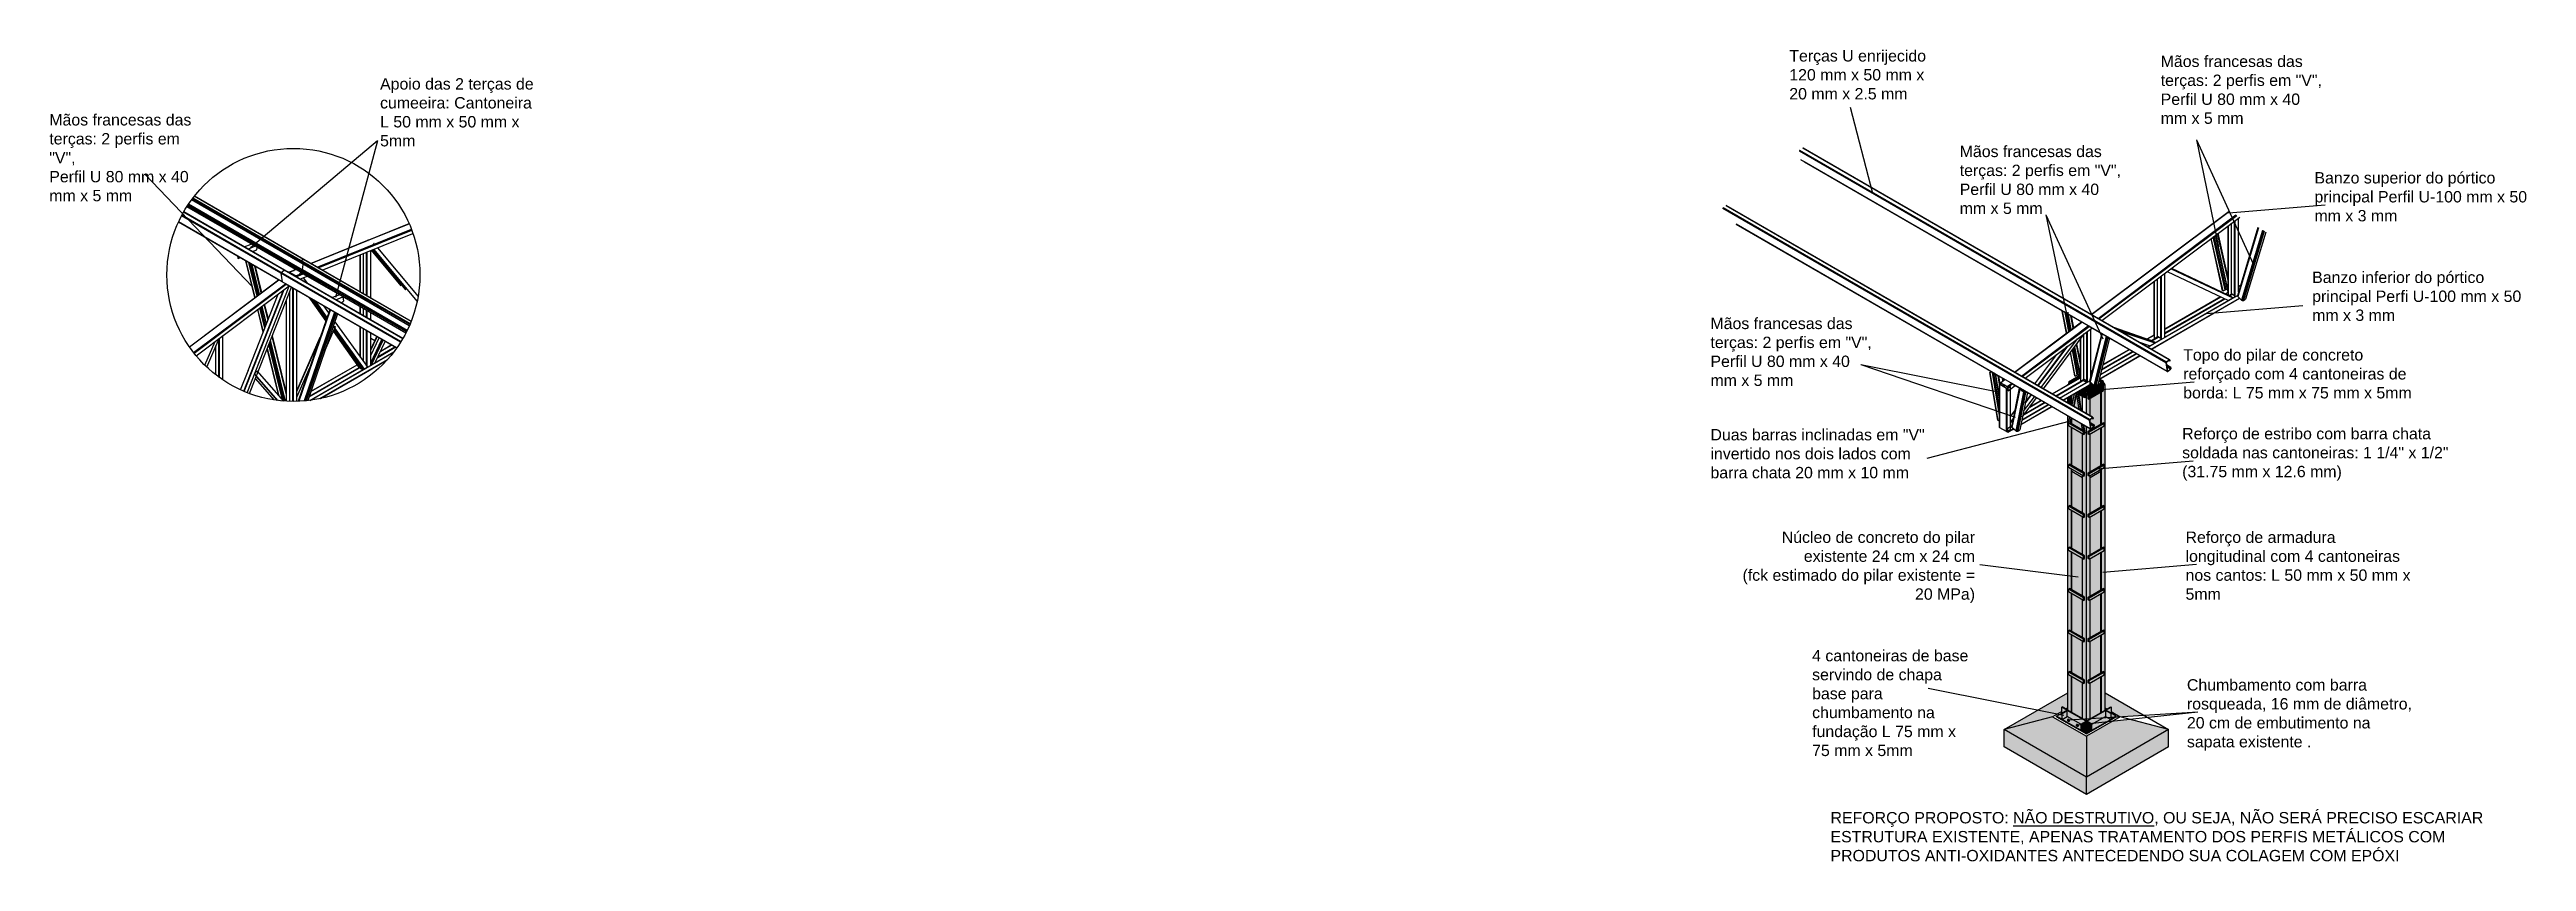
# Model space of a CAD drawing. Header units: millimetres. Extents: x 357 to 945, y 547 to 720.
# Drawn here: x 522.95 to 546.36, y 651.25 to 658.92 of the extents above; entities that cross this region are included whole.
import ezdxf

# ---------------------------------------------------------------- set-up
doc = ezdxf.new("R2010")
doc.units = ezdxf.units.MM
doc.layers.add('ANC_COTAS', color=7, linetype='Continuous', lineweight=9)
for name, color, linetype in [('LCL - COTAS', 30, 'Continuous'), ('LCL-TEXTO4', 4, 'Continuous'), ('PLANTA-VIS', 7, 'Continuous')]:
    doc.layers.add(name, color=color, linetype=linetype)
doc.styles.add('ROMANS', font='arial.ttf')

msp = doc.modelspace()

# ---------------------------------------------------------------- texts
at = {"layer": 'LCL-TEXTO4', "style": 'ROMANS'}
for s, insert, char_height, width, attachment_point in [('{\\fArial|b0|i0|c0|p34;\\H1.00007x;\\C2;Terças U enrijecido 120 mm x 50 mm x 20 mm x 2.5 mm}', (539.39441, 658.91578), 0.1074311, 1.4390151, 1), ('{\\fArial|b0|i0|c0|p34;\\H1.00007x;\\C2;Apoio das 2 terças de cumeeira: Cantoneira L 50 mm x 50 mm x 5mm}', (526.07321, 658.65085), 0.10743114, 1.5168358, 1), ('{\\fArial|b0|i0|c186|p34;\\H1.00007x;\\C2;Mão\\fArial|b0|i0|c0|p34;s\\fArial|b0|i0|c186|p34; francesa\\fArial|b0|i0|c0|p34;s \\fArial|b0|i0|c186|p34;das terças: \\fArial|b0|i0|c0|p34;2 perfis em "V",\\PPerfil U 80 mm x 40 mm x 5 mm }', (542.90517, 658.86389), 0.10743114, 1.5409043, 1), ('{\\fArial|b0|i0|c186|p34;\\H1.00007x;\\C2;Mão\\fArial|b0|i0|c0|p34;s\\fArial|b0|i0|c186|p34; francesa\\fArial|b0|i0|c0|p34;s \\fArial|b0|i0|c186|p34;das terças: \\fArial|b0|i0|c0|p34;2 perfis em "V",\\PPerfil U 80 mm x 40 mm x 5 mm }', (522.94629, 658.31107), 0.10743114, 1.5168358, 1), ('{\\fArial|b0|i0|c186|p34;\\H1.00007x;\\C2;Mão\\fArial|b0|i0|c0|p34;s\\fArial|b0|i0|c186|p34; francesa\\fArial|b0|i0|c0|p34;s \\fArial|b0|i0|c186|p34;das terças: \\fArial|b0|i0|c0|p34;2 perfis em "V",\\PPerfil U 80 mm x 40 mm x 5 mm }', (541.00546, 658.01227), 0.10743114, 1.5409043, 1), ('{\\fArial|b0|i0|c0|p34;\\H1.00007x;\\C2;Banzo superior do pórtico principal Perfil U-100 mm x 50 mm x 3 mm}', (544.35869, 657.76297), 0.10743114, 2.2064682, 1), ('{\\fArial|b0|i0|c0|p34;\\H1.00007x;\\C2;Banzo inferior do pórtico principal Perfi U-100 mm x 50 mm x 3 mm}', (544.33726, 656.82235), 0.10743114, 2.2064682, 1), ('{\\fArial|b0|i0|c186|p34;\\H1.00007x;\\C2;Mão\\fArial|b0|i0|c0|p34;s\\fArial|b0|i0|c186|p34; francesa\\fArial|b0|i0|c0|p34;s \\fArial|b0|i0|c186|p34;das terças: \\fArial|b0|i0|c0|p34;2 perfis em "V",\\PPerfil U 80 mm x 40 mm x 5 mm }', (538.64925, 656.38645), 0.10743114, 1.5409043, 1), ('{\\fArial|b0|i0|c0|p34;\\H1.00007x;\\C2;Topo do pilar de concreto reforçado com 4 cantoneiras de borda: L 75 mm x 75 mm x 5mm}', (543.118, 656.08927), 0.10743114, 2.2064682, 1), ('{\\fArial|b0|i0|c0|p34;\\H1.00007x;\\C2;Duas barras inclinadas em "V" invertido nos dois lados com barra chata 20 mm x 10 mm}', (538.64925, 655.33461), 0.10743114, 2.1755215, 1), ('{\\fArial|b0|i0|c0|p34;\\H1.00007x;\\C2;Reforço de estribo com barra chata soldada nas cantoneiras: 1 1/4" x 1/2" (31.75 mm x 12.6 mm)}', (543.1082, 655.34458), 0.10743114, 2.5125732, 1), ('{\\fArial|b0|i0|c0|p34;\\H1.00007x;\\C2;Núcleo de concreto do pilar existente 24 cm x 24 cm\\P(fck estimado do pilar existente = 20 MPa)}', (541.15013, 654.36559), 0.1074311, 2.2064682, 3), ('{\\fArial|b0|i0|c0|p34;\\H1.00007x;\\C2;Reforço de armadura longitudinal com 4 cantoneiras nos cantos: L 50 mm x 50 mm x 5mm}', (543.14011, 654.36559), 0.10743114, 2.2064682, 1), ('{\\fArial|b0|i0|c0|p34;\\H1.00007x;\\C2;4 cantoneiras de base servindo de chapa base para chumbamento na fundação L 75 mm x 75 mm x 5mm}', (539.61027, 653.24614), 0.10743114, 1.5409043, 1), ('{\\fArial|b0|i0|c0|p34;\\H1.00007x;\\C2;Chumbamento com barra rosqueada, 16 mm de diâmetro, 20 cm de embutimento na sapata existente .}', (543.15324, 652.9699), 0.10743114, 2.2064682, 1), ('{\\fArial|b0|i0|c0|p34;\\H1.00007x;\\C2;REFORÇO PROPOSTO: \\LNÃO DESTRUTIVO\\l, OU SEJA, NÃO SERÁ PRECISO ESCARIAR ESTRUTURA EXISTENTE, APENAS TRATAMENTO DOS PERFIS METÁLICOS COM PRODUTOS ANTI-OXIDANTES ANTECEDENDO SUA COLAGEM COM EPÓXI}', (539.78412, 651.71407), 0.10743114, 6.2099872, 1)]:
    msp.add_mtext(s, dxfattribs=dict(at, insert=insert, char_height=char_height, width=width, attachment_point=attachment_point))

# ---------------------------------------------------------------- hatches: boundary and pattern name
at = {"layer": 'ANC_COTAS', "true_color": 0x139b48}
h = msp.add_hatch(color=114, dxfattribs=at)
h.dxf.hatch_style = 1
h.paths.add_polyline_path([(542.0401, 655.7844), (542.0401, 655.77215), (542.04364, 655.77419), (542.04364, 655.77828), (542.05078, 655.77415), (542.05431, 655.77619)])
h.paths.add_polyline_path([(542.10013, 655.80265), (542.10713, 655.79861), (542.14603, 655.82107), (542.14603, 655.82147), (542.14562, 655.82158), (542.14144, 655.84291), (542.0401, 655.7844), (542.05431, 655.77619)])
at = {"layer": 'ANC_COTAS'}
h = msp.add_hatch(dxfattribs=at)
h.set_pattern_fill('AR-CONC', color=256, scale=0.0005)
h.paths.add_polyline_path([(542.20274, 652.43025), (541.88203, 652.61541), (541.42492, 652.49294), (542.20274, 652.04387)])
h.paths.add_polyline_path([(542.98055, 652.49294), (542.61949, 652.58968), (542.44715, 652.57137), (542.20274, 652.43025), (542.20274, 652.04387)])
h.paths.add_polyline_path([(541.42492, 652.49294), (541.42492, 652.32964), (542.20274, 651.88057), (542.20274, 652.04387)])
h.paths.add_polyline_path([(542.98055, 652.32964), (542.98055, 652.49294), (542.20274, 652.04387), (542.20274, 651.88057)])
h.paths.add_polyline_path([(542.37951, 652.83995), (542.37951, 652.69851), (542.39845, 652.68758), (542.43255, 652.70727), (542.43608, 652.70523), (542.43608, 652.66585), (542.52345, 652.61541), (542.52969, 652.61374), (542.74857, 652.62687)])
h.paths.add_polyline_path([(542.02596, 652.83995), (541.74764, 652.67926), (541.92981, 652.643), (541.96939, 652.66585), (541.96939, 652.70523), (541.97293, 652.70727), (542.00703, 652.68758), (542.02596, 652.69851)])
h.paths.add_polyline_path([(541.92981, 652.643), (541.74764, 652.67926), (541.42492, 652.49294), (541.88203, 652.61541)])
h.paths.add_polyline_path([(542.16738, 652.93506), (542.06485, 652.99425), (542.06485, 652.6542), (542.16738, 652.595)])
h.paths.add_polyline_path([(542.16738, 653.32697), (542.06485, 653.38617), (542.06485, 653.03054), (542.16738, 652.97135)])
h.paths.add_polyline_path([(542.16738, 653.71889), (542.06485, 653.77809), (542.06485, 653.42246), (542.16738, 653.36327)])
h.paths.add_polyline_path([(542.16738, 654.11081), (542.06485, 654.17001), (542.06485, 653.81438), (542.16738, 653.75519)])
h.paths.add_polyline_path([(542.16738, 654.50273), (542.06485, 654.56192), (542.06485, 654.2063), (542.16738, 654.1471)])
h.paths.add_polyline_path([(542.16738, 654.87303), (542.06485, 654.93222), (542.06485, 654.59822), (542.16738, 654.53902)])
h.paths.add_polyline_path([(542.34062, 654.93222), (542.23809, 654.87303), (542.23809, 654.53902), (542.34062, 654.59822)])
h.paths.add_polyline_path([(542.34062, 654.56192), (542.23809, 654.50273), (542.23809, 654.1471), (542.34062, 654.2063)])
h.paths.add_polyline_path([(542.34062, 654.17001), (542.23809, 654.11081), (542.23809, 653.75519), (542.34062, 653.81438)])
h.paths.add_polyline_path([(542.34062, 653.77809), (542.23809, 653.71889), (542.23809, 653.36327), (542.34062, 653.42246)])
h.paths.add_polyline_path([(542.34062, 653.38617), (542.23809, 653.32697), (542.23809, 652.97135), (542.34062, 653.03054)])
h.paths.add_polyline_path([(542.34062, 652.99425), (542.23809, 652.93506), (542.23809, 652.59624), (542.24049, 652.59639), (542.34062, 652.6542)])
h.paths.add_polyline_path([(542.34062, 655.34576), (542.23809, 655.28657), (542.23809, 654.93094), (542.34062, 654.99014)])
h.paths.add_polyline_path([(542.16738, 655.28657), (542.06485, 655.34576), (542.06485, 654.99014), (542.16738, 654.93094)])
h.paths.add_polyline_path([(542.34062, 655.68438), (542.23809, 655.62518), (542.23809, 655.46016), (542.26485, 655.44471), (542.26659, 655.43234), (542.26483, 655.43103), (542.25395, 655.43731), (542.23809, 655.42541), (542.23809, 655.39389), (542.27497, 655.37259), (542.27682, 655.35948), (542.27452, 655.35573), (542.2428, 655.33193), (542.2421, 655.33378), (542.23809, 655.33609), (542.23809, 655.32286), (542.34062, 655.38205)])
h.paths.add_polyline_path([(542.27358, 655.35503), (542.24561, 655.33404), (542.2426, 655.33246), (542.24205, 655.33391), (542.24298, 655.33327), (542.24423, 655.33332), (542.24561, 655.33404), (542.27452, 655.35573), (542.27488, 655.35632)], flags=17)
h.paths.add_polyline_path([(542.16738, 655.64135), (542.13249, 655.6615), (542.15781, 655.50651), (542.16738, 655.50099)])
h.paths.add_polyline_path([(542.08692, 655.66733), (542.06485, 655.65459), (542.06485, 655.56018), (542.06529, 655.55993)])
h.paths.add_polyline_path([(542.11008, 655.67122), (542.08533, 655.54836), (542.13482, 655.51978)])
h.paths.add_polyline_path([(542.06485, 655.43611), (542.06485, 655.38205), (542.16696, 655.3231), (542.15721, 655.38279)])
at = {"layer": 'ANC_COTAS', "true_color": 0x991b1e}
h = msp.add_hatch(color=244, dxfattribs=at)
h.dxf.hatch_style = 1
h.paths.add_polyline_path([(542.03303, 655.75583), (542.03303, 655.75982), (542.02596, 655.75574), (542.02942, 655.75374)])
h.paths.add_polyline_path([(542.02596, 655.75574), (542.02596, 655.75175), (542.02942, 655.75374)])
h.paths.add_polyline_path([(542.06131, 655.65255), (542.02596, 655.63214), (542.02596, 655.58264), (542.06131, 655.56222)])
h.paths.add_polyline_path([(542.06485, 655.65459), (542.06131, 655.65255), (542.06131, 655.56222), (542.06485, 655.56018)])
at = {"layer": 'ANC_COTAS', "true_color": 0x139b48}
h = msp.add_hatch(color=114, dxfattribs=at)
h.dxf.hatch_style = 1
h.paths.add_polyline_path([(542.37085, 655.36321), (542.37085, 655.38914), (542.22943, 655.30749), (542.22943, 655.28156)])
h.paths.add_polyline_path([(542.37085, 655.38914), (542.36187, 655.39432), (542.22045, 655.31267), (542.22943, 655.30749)])
h.paths.add_polyline_path([(542.22943, 655.30749), (542.22045, 655.31267), (542.22045, 655.28675), (542.22943, 655.28156)])
h.paths.add_polyline_path([(542.03462, 655.38914), (542.03462, 655.36321), (542.17604, 655.28156), (542.17604, 655.30749)], flags=17)
h.paths.add_polyline_path([(542.17165, 655.37445), (542.15721, 655.38279), (542.16696, 655.3231), (542.05319, 655.38879), (542.06295, 655.43721), (542.05735, 655.44045), (542.05174, 655.41259), (542.03471, 655.40813), (542.02964, 655.38296), (542.03462, 655.37888), (542.03462, 655.38914), (542.17604, 655.30749), (542.17604, 655.28156), (542.18502, 655.28675), (542.18502, 655.29328), (542.18491, 655.29331)])
h.paths.add_polyline_path([(542.1802, 655.36952), (542.17165, 655.37445), (542.18491, 655.29331), (542.19198, 655.2974)])
h.paths.add_polyline_path([(542.05735, 655.44045), (542.0429, 655.44879), (542.03471, 655.40813), (542.05174, 655.41259)])
h.paths.add_polyline_path([(542.12769, 655.69087), (542.12062, 655.68679), (542.14927, 655.51144), (542.15781, 655.50651)])
h.paths.add_polyline_path([(542.12062, 655.68679), (542.10866, 655.67989), (542.13482, 655.51978), (542.14927, 655.51144)])
h.paths.add_polyline_path([(542.11008, 655.67122), (542.10866, 655.67989), (542.10516, 655.67787), (542.07973, 655.55159), (542.08533, 655.54836)])
h.paths.add_polyline_path([(542.10516, 655.67787), (542.08692, 655.66733), (542.06529, 655.55993), (542.07973, 655.55159)])
h = msp.add_hatch(color=114, dxfattribs=at)
h.dxf.hatch_style = 1
h.paths.add_polyline_path([(542.24156, 655.721), (542.21071, 655.73881), (542.15768, 655.70819), (542.18852, 655.69038)])
h.paths.add_polyline_path([(542.18852, 655.69038), (542.15768, 655.70819), (542.12769, 655.69087), (542.13249, 655.6615), (542.18852, 655.62914)])
h.paths.add_polyline_path([(542.24156, 655.71692), (542.24156, 655.721), (542.18852, 655.69038), (542.18852, 655.62914), (542.19206, 655.63118), (542.19206, 655.68834)])
at = {"layer": 'ANC_COTAS', "true_color": 0x991b1e}
h = msp.add_hatch(color=244, dxfattribs=at)
h.dxf.hatch_style = 1
h.paths.add_polyline_path([(542.23809, 655.62518), (542.22395, 655.61702), (542.22041, 655.61906), (542.22041, 655.66388), (542.20274, 655.65368), (542.20274, 655.48057), (542.23809, 655.46016)])
h.paths.add_polyline_path([(542.23809, 655.28657), (542.22943, 655.28156), (542.22045, 655.28675), (542.22045, 655.31267), (542.23809, 655.32286), (542.23809, 655.33609), (542.20274, 655.35651), (542.20274, 652.57459), (542.23809, 652.595), (542.23809, 652.93506), (542.22943, 652.93005), (542.22045, 652.93524), (542.22045, 652.96116), (542.23809, 652.97135), (542.23809, 653.32697), (542.22943, 653.32197), (542.22045, 653.32716), (542.22045, 653.35308), (542.23809, 653.36327), (542.23809, 653.71889), (542.22943, 653.71389), (542.22045, 653.71908), (542.22045, 653.745), (542.23809, 653.75519), (542.23809, 654.11081), (542.22943, 654.10581), (542.22045, 654.11099), (542.22045, 654.13692), (542.23809, 654.1471), (542.23809, 654.50273), (542.22943, 654.49773), (542.22045, 654.50291), (542.22045, 654.52884), (542.23809, 654.53902), (542.23809, 654.89465), (542.22943, 654.88965), (542.22045, 654.89483), (542.22045, 654.92075), (542.23809, 654.93094)])
h.paths.add_polyline_path([(542.20274, 655.35651), (542.1802, 655.36952), (542.19198, 655.2974), (542.18502, 655.29338), (542.18502, 655.28675), (542.17604, 655.28156), (542.16738, 655.28657), (542.16738, 654.93094), (542.18502, 654.92075), (542.18502, 654.89483), (542.17604, 654.88965), (542.16738, 654.89465), (542.16738, 654.53902), (542.18502, 654.52884), (542.18502, 654.50291), (542.17604, 654.49773), (542.16738, 654.50273), (542.16738, 654.1471), (542.18502, 654.13692), (542.18502, 654.11099), (542.17604, 654.10581), (542.16738, 654.11081), (542.16738, 653.75519), (542.18502, 653.745), (542.18502, 653.71908), (542.17604, 653.71389), (542.16738, 653.71889), (542.16738, 653.36327), (542.18502, 653.35308), (542.18502, 653.32716), (542.17604, 653.32197), (542.16738, 653.32697), (542.16738, 652.97135), (542.18502, 652.96116), (542.18502, 652.93524), (542.17604, 652.93005), (542.16738, 652.93506), (542.16738, 652.595), (542.20274, 652.57459)])
at = {"layer": 'ANC_COTAS', "true_color": 0x139b48}
h = msp.add_hatch(color=114, dxfattribs=at)
h.dxf.hatch_style = 1
h.paths.add_polyline_path([(542.36537, 655.69867), (542.36537, 655.7599), (542.22395, 655.67825), (542.22395, 655.61702)])
h.paths.add_polyline_path([(542.36537, 655.7599), (542.34416, 655.77215), (542.31234, 655.75378), (542.31024, 655.75499), (542.29215, 655.74454), (542.28795, 655.7431), (542.28304, 655.74306), (542.27816, 655.74443), (542.27405, 655.747), (542.25927, 655.75988), (542.21674, 655.73533), (542.24156, 655.721), (542.24156, 655.71692), (542.19927, 655.6925), (542.22395, 655.67825)])
h.paths.add_polyline_path([(542.19927, 655.6925), (542.19574, 655.69046), (542.22041, 655.67621), (542.22041, 655.61906), (542.22395, 655.61702), (542.22395, 655.67825)])
h.paths.add_polyline_path([(542.32753, 655.80625), (542.32347, 655.80391), (542.3191, 655.78662), (542.34416, 655.77215), (542.36537, 655.7844)])
h.paths.add_polyline_path([(542.36537, 655.7844), (542.34416, 655.77215), (542.34769, 655.77011), (542.36184, 655.77828), (542.36184, 655.77419), (542.36537, 655.77215)])
at = {"layer": 'ANC_COTAS', "true_color": 0x991b1e}
h = msp.add_hatch(color=244, dxfattribs=at)
h.dxf.hatch_style = 1
h.paths.add_polyline_path([(542.34416, 655.68642), (542.34062, 655.68438), (542.34062, 655.38205), (542.34416, 655.3841)])
h = msp.add_hatch(color=244, dxfattribs=at)
h.dxf.hatch_style = 1
h.paths.add_polyline_path([(542.37951, 655.75574), (542.36537, 655.74758), (542.36537, 655.69867), (542.34416, 655.68642), (542.34416, 655.3841), (542.36187, 655.39432), (542.37085, 655.38914), (542.37085, 655.36321), (542.34416, 655.3478), (542.34416, 654.99218), (542.36187, 655.0024), (542.37085, 654.99722), (542.37085, 654.9713), (542.34416, 654.95588), (542.34416, 654.60026), (542.36187, 654.61049), (542.37085, 654.6053), (542.37085, 654.57938), (542.34416, 654.56397), (542.34416, 654.20834), (542.36187, 654.21857), (542.37085, 654.21338), (542.37085, 654.18746), (542.34416, 654.17205), (542.34416, 653.81642), (542.36187, 653.82665), (542.37085, 653.82146), (542.37085, 653.79554), (542.34416, 653.78013), (542.34416, 653.4245), (542.36187, 653.43473), (542.37085, 653.42955), (542.37085, 653.40362), (542.34416, 653.38821), (542.34416, 653.03259), (542.36187, 653.04281), (542.37085, 653.03763), (542.37085, 653.0117), (542.34416, 652.99629), (542.34416, 652.65624), (542.37951, 652.67665)])
h = msp.add_hatch(color=244, dxfattribs=at)
h.dxf.hatch_style = 1
h.paths.add_polyline_path([(542.06131, 654.95588), (542.03462, 654.9713), (542.03462, 654.99722), (542.0436, 655.0024), (542.06131, 654.99218), (542.06131, 655.3478), (542.03462, 655.36321), (542.03462, 655.37888), (542.02964, 655.38296), (542.0429, 655.44879), (542.02596, 655.45857), (542.02596, 652.67665), (542.06131, 652.65624), (542.06131, 652.99629), (542.03462, 653.0117), (542.03462, 653.03763), (542.0436, 653.04281), (542.06131, 653.03259), (542.06131, 653.38821), (542.03462, 653.40362), (542.03462, 653.42955), (542.0436, 653.43473), (542.06131, 653.4245), (542.06131, 653.78013), (542.03462, 653.79554), (542.03462, 653.82146), (542.0436, 653.82665), (542.06131, 653.81642), (542.06131, 654.17205), (542.03462, 654.18746), (542.03462, 654.21338), (542.0436, 654.21857), (542.06131, 654.20834), (542.06131, 654.56397), (542.03462, 654.57938), (542.03462, 654.6053), (542.0436, 654.61049), (542.06131, 654.60026)])
h = msp.add_hatch(color=244, dxfattribs=at)
h.dxf.hatch_style = 1
h.paths.add_polyline_path([(542.06485, 652.99425), (542.06131, 652.99629), (542.06131, 652.65624), (542.06485, 652.6542)])
h.paths.add_polyline_path([(542.06485, 653.38617), (542.06131, 653.38821), (542.06131, 653.03259), (542.06485, 653.03054)])
h.paths.add_polyline_path([(542.06485, 653.77809), (542.06131, 653.78013), (542.06131, 653.4245), (542.06485, 653.42246)])
h.paths.add_polyline_path([(542.06485, 654.17001), (542.06131, 654.17205), (542.06131, 653.81642), (542.06485, 653.81438)])
h.paths.add_polyline_path([(542.06485, 654.56192), (542.06131, 654.56397), (542.06131, 654.20834), (542.06485, 654.2063)])
h.paths.add_polyline_path([(542.06485, 654.95384), (542.06131, 654.95588), (542.06131, 654.60026), (542.06485, 654.59822)])
h.paths.add_polyline_path([(542.06485, 655.34576), (542.06131, 655.3478), (542.06131, 654.99218), (542.06485, 654.99014)])
h.paths.add_polyline_path([(542.06131, 655.42912), (542.05319, 655.38879), (542.06131, 655.3841)])
h.paths.add_polyline_path([(542.06485, 655.43611), (542.06295, 655.43721), (542.06131, 655.42912), (542.06131, 655.3841), (542.06485, 655.38205)])
h = msp.add_hatch(color=244, dxfattribs=at)
h.dxf.hatch_style = 1
h.paths.add_polyline_path([(542.34416, 655.3478), (542.34062, 655.34576), (542.34062, 654.99014), (542.34416, 654.99218)])
at = {"layer": 'ANC_COTAS', "true_color": 0x139b48}
h = msp.add_hatch(color=114, dxfattribs=at)
h.dxf.hatch_style = 1
h.paths.add_polyline_path([(542.03462, 654.99722), (542.03462, 654.9713), (542.17604, 654.88965), (542.17604, 654.91557)])
h.paths.add_polyline_path([(542.0436, 655.0024), (542.03462, 654.99722), (542.17604, 654.91557), (542.18502, 654.92075)])
h.paths.add_polyline_path([(542.18502, 654.92075), (542.17604, 654.91557), (542.17604, 654.88965), (542.18502, 654.89483)])
h.paths.add_polyline_path([(542.22943, 654.91557), (542.22045, 654.92075), (542.22045, 654.89483), (542.22943, 654.88965)])
h.paths.add_polyline_path([(542.37085, 654.99722), (542.36187, 655.0024), (542.22045, 654.92075), (542.22943, 654.91557)])
h.paths.add_polyline_path([(542.35258, 654.96075), (542.30014, 654.95639), (542.22943, 654.91557), (542.22943, 654.88965)])
h.paths.add_polyline_path([(542.37085, 654.9713), (542.37085, 654.99722), (542.30014, 654.95639), (542.35258, 654.96075)], flags=17)
h.paths.add_polyline_path([(542.37085, 654.6053), (542.36187, 654.61049), (542.22045, 654.52884), (542.22943, 654.52365)])
h.paths.add_polyline_path([(542.37085, 654.57938), (542.37085, 654.6053), (542.22943, 654.52365), (542.22943, 654.49773)])
h.paths.add_polyline_path([(542.22943, 654.52365), (542.22045, 654.52884), (542.22045, 654.50291), (542.22943, 654.49773)])
h.paths.add_polyline_path([(542.18502, 654.52884), (542.17604, 654.52365), (542.17604, 654.49773), (542.18502, 654.50291)])
h.paths.add_polyline_path([(542.17604, 654.52365), (542.03462, 654.6053), (542.03462, 654.57938), (542.17604, 654.49773)])
h.paths.add_polyline_path([(542.0436, 654.61049), (542.03462, 654.6053), (542.17604, 654.52365), (542.18502, 654.52884)])
h.paths.add_polyline_path([(542.0436, 654.21857), (542.03462, 654.21338), (542.17604, 654.13173), (542.18502, 654.13692)])
h.paths.add_polyline_path([(542.17604, 654.13173), (542.03462, 654.21338), (542.03462, 654.18746), (542.17604, 654.10581)])
h.paths.add_polyline_path([(542.18502, 654.13692), (542.17604, 654.13173), (542.17604, 654.10581), (542.18502, 654.11099)])
h.paths.add_polyline_path([(542.22943, 654.13173), (542.22045, 654.13692), (542.22045, 654.11099), (542.22943, 654.10581)])
h.paths.add_polyline_path([(542.37085, 654.21338), (542.36187, 654.21857), (542.22045, 654.13692), (542.22943, 654.13173)])
h.paths.add_polyline_path([(542.37085, 654.18746), (542.37085, 654.21338), (542.22943, 654.13173), (542.22943, 654.10581)])
h.paths.add_polyline_path([(542.18502, 653.745), (542.0436, 653.82665), (542.03462, 653.82146), (542.17604, 653.73981)])
h.paths.add_polyline_path([(542.17604, 653.73981), (542.03462, 653.82146), (542.03462, 653.79554), (542.17604, 653.71389)])
h.paths.add_polyline_path([(542.18502, 653.745), (542.17604, 653.73981), (542.17604, 653.71389), (542.18502, 653.71908)])
h.paths.add_polyline_path([(542.22943, 653.73981), (542.22045, 653.745), (542.22045, 653.71908), (542.22943, 653.71389)])
h.paths.add_polyline_path([(542.37085, 653.79554), (542.37085, 653.82146), (542.22943, 653.73981), (542.22943, 653.71389)])
h.paths.add_polyline_path([(542.37085, 653.82146), (542.36187, 653.82665), (542.22045, 653.745), (542.22943, 653.73981)])
h.paths.add_polyline_path([(542.0436, 653.43473), (542.03462, 653.42955), (542.17604, 653.3479), (542.18502, 653.35308)])
h.paths.add_polyline_path([(542.17604, 653.3479), (542.03462, 653.42955), (542.03462, 653.40362), (542.17604, 653.32197)])
h.paths.add_polyline_path([(542.18502, 653.35308), (542.17604, 653.3479), (542.17604, 653.32197), (542.18502, 653.32716)])
h.paths.add_polyline_path([(542.22943, 653.3479), (542.22045, 653.35308), (542.22045, 653.32716), (542.22943, 653.32197)])
h.paths.add_polyline_path([(542.37085, 653.40362), (542.37085, 653.42955), (542.22943, 653.3479), (542.22943, 653.32197)])
h.paths.add_polyline_path([(542.37085, 653.42955), (542.36187, 653.43473), (542.22045, 653.35308), (542.22943, 653.3479)])
h.paths.add_polyline_path([(542.18502, 652.96116), (542.0436, 653.04281), (542.03462, 653.03763), (542.17604, 652.95598)])
h.paths.add_polyline_path([(542.17604, 652.95598), (542.03462, 653.03763), (542.03462, 653.0117), (542.17604, 652.93005)])
h.paths.add_polyline_path([(542.18502, 652.96116), (542.17604, 652.95598), (542.17604, 652.93005), (542.18502, 652.93524)])
h.paths.add_polyline_path([(542.22943, 652.95598), (542.22045, 652.96116), (542.22045, 652.93524), (542.22943, 652.93005)])
h.paths.add_polyline_path([(542.37085, 653.0117), (542.37085, 653.03763), (542.22943, 652.95598), (542.22943, 652.93005)])
h.paths.add_polyline_path([(542.37085, 653.03763), (542.36187, 653.04281), (542.22045, 652.96116), (542.22943, 652.95598)])
h.paths.add_polyline_path([(542.02596, 652.67665), (542.02596, 652.68073), (542.02242, 652.67869), (541.97293, 652.70727), (541.96939, 652.70523), (542.01889, 652.67665), (541.96939, 652.64807), (541.97293, 652.64603), (542.02242, 652.67461), (542.16568, 652.5919), (542.17209, 652.59228)])
h.paths.add_polyline_path([(542.24049, 652.59639), (542.20274, 652.57459), (542.17209, 652.59228), (542.07601, 652.58652), (542.02242, 652.61745), (541.97293, 652.58888), (541.97293, 652.63442), (541.96939, 652.63512), (541.96939, 652.59092), (541.91989, 652.6195), (541.91989, 652.61541), (542.20274, 652.45211), (542.40074, 652.56643), (542.27075, 652.55262), (542.35886, 652.60349)])
h.paths.add_polyline_path([(542.25223, 652.54193), (542.25223, 652.48477), (542.20274, 652.4562), (542.15324, 652.48477), (542.15324, 652.54193), (542.20274, 652.57051)], flags=16)
h.paths.add_polyline_path([(542.38305, 652.67461), (542.43255, 652.64603), (542.43608, 652.64807), (542.38658, 652.67665), (542.43608, 652.70523), (542.43255, 652.70727), (542.38305, 652.67869), (542.37951, 652.68073), (542.37951, 652.67665), (542.24049, 652.59639), (542.24838, 652.59686)])
h.paths.add_polyline_path([(542.38305, 652.67461), (542.24838, 652.59686), (542.35886, 652.60349), (542.38305, 652.61745)], flags=17)
h.paths.add_polyline_path([(542.43255, 652.64603), (542.38305, 652.67461), (542.38305, 652.61745), (542.40268, 652.60612), (542.43255, 652.60791)], flags=17)
h.paths.add_polyline_path([(542.43608, 652.70523), (542.38658, 652.67665), (542.43608, 652.64807)], flags=17)
h.paths.add_polyline_path([(542.43608, 652.64807), (542.43608, 652.60812), (542.46934, 652.61012), (542.48558, 652.6195)])
h.paths.add_polyline_path([(542.40268, 652.60612), (542.35886, 652.60349), (542.27075, 652.55262), (542.40074, 652.56643), (542.47723, 652.61059), (542.46934, 652.61012), (542.43608, 652.59092), (542.43608, 652.60812), (542.43255, 652.60791), (542.43255, 652.58888)])
h.paths.add_polyline_path([(542.38305, 652.61745), (542.35886, 652.60349), (542.40268, 652.60612)], flags=17)
h.paths.add_polyline_path([(542.43255, 652.60791), (542.40268, 652.60612), (542.43255, 652.58888)], flags=17)
h.paths.add_polyline_path([(542.46934, 652.61012), (542.43608, 652.60812), (542.43608, 652.59092)], flags=17)
h.paths.add_polyline_path([(542.48558, 652.61541), (542.48558, 652.6195), (542.46934, 652.61012), (542.47723, 652.61059)], flags=17)
h.paths.add_polyline_path([(542.43608, 652.64807), (542.43255, 652.64603), (542.43255, 652.60791), (542.43608, 652.60812)], flags=17)
h.paths.add_polyline_path([(542.02242, 652.67461), (542.02242, 652.61745), (542.07601, 652.58652), (542.16568, 652.5919)])
h.paths.add_polyline_path([(542.02242, 652.67461), (541.97293, 652.64603), (541.97293, 652.58888), (542.02242, 652.61745)])
h.paths.add_polyline_path([(541.96939, 652.63512), (541.95271, 652.63844), (541.91989, 652.6195), (541.96939, 652.59092)])
h.paths.add_polyline_path([(541.96939, 652.64807), (541.95271, 652.63844), (541.96939, 652.63512)])
h.paths.add_polyline_path([(541.97293, 652.64603), (541.96939, 652.64807), (541.96939, 652.63512), (541.97293, 652.63442)], flags=17)
h.paths.add_polyline_path([(542.01889, 652.67665), (541.96939, 652.70523), (541.96939, 652.64807)], flags=17)
at = {"layer": 'ANC_COTAS', "true_color": 0x991b1e}
h = msp.add_hatch(color=244, dxfattribs=at)
h.dxf.hatch_style = 1
h.paths.add_polyline_path([(542.34416, 654.95588), (542.34062, 654.95384), (542.34062, 654.59822), (542.34416, 654.60026)])
h = msp.add_hatch(color=244, dxfattribs=at)
h.dxf.hatch_style = 1
h.paths.add_polyline_path([(542.34416, 654.56397), (542.34062, 654.56192), (542.34062, 654.2063), (542.34416, 654.20834)])
h = msp.add_hatch(color=244, dxfattribs=at)
h.dxf.hatch_style = 1
h.paths.add_polyline_path([(542.34416, 654.17205), (542.34062, 654.17001), (542.34062, 653.81438), (542.34416, 653.81642)])
h = msp.add_hatch(color=244, dxfattribs=at)
h.dxf.hatch_style = 1
h.paths.add_polyline_path([(542.34416, 653.78013), (542.34062, 653.77809), (542.34062, 653.42246), (542.34416, 653.4245)])
h = msp.add_hatch(color=244, dxfattribs=at)
h.dxf.hatch_style = 1
h.paths.add_polyline_path([(542.34416, 653.38821), (542.34062, 653.38617), (542.34062, 653.03054), (542.34416, 653.03259)])
h = msp.add_hatch(color=244, dxfattribs=at)
h.dxf.hatch_style = 1
h.paths.add_polyline_path([(542.34416, 652.99629), (542.34062, 652.99425), (542.34062, 652.6542), (542.34416, 652.65624)])
at = {"layer": 'ANC_COTAS', "true_color": 0x139b48}
h = msp.add_hatch(color=114, dxfattribs=at)
h.dxf.hatch_style = 1
h.paths.add_polyline_path([(542.20274, 652.51335), (542.15324, 652.48477), (542.20274, 652.4562), (542.25223, 652.48477)])
h.paths.add_polyline_path([(542.20274, 652.54539), (542.15324, 652.54013), (542.15324, 652.48477), (542.20274, 652.51335)])
h.paths.add_polyline_path([(542.20274, 652.57051), (542.15324, 652.54193), (542.15324, 652.54013), (542.20274, 652.54539)])
h.paths.add_polyline_path([(542.20274, 652.57051), (542.20274, 652.54539), (542.23948, 652.54929)])
h.paths.add_polyline_path([(542.25223, 652.54193), (542.23948, 652.54929), (542.20274, 652.54539), (542.20274, 652.51335), (542.25223, 652.48477)])

# ---------------------------------------------------------------- linework, layer by layer
for p, q in [((539.9694, 658.37709), (540.1821, 657.56282)), ((526.04774, 658.05996), (524.8498, 657.04638)), ((526.04774, 658.05996), (525.65262, 656.57757)), ((543.24305, 658.06815), (543.77974, 656.89665)), ((543.24305, 658.06815), (543.45289, 657.05553)), ((523.85331, 657.74127), (524.8668, 656.67871)), ((541.82043, 657.35912), (542.35712, 656.18762)), ((541.82043, 657.35912), (542.03027, 656.34649)), ((544.46131, 657.45038), (543.55063, 657.37479)), ((544.24883, 656.49819), (543.33815, 656.42259)), ((540.0709, 655.94558), (541.52918, 655.44533)), ((540.0709, 655.94558), (541.35353, 655.69025)), ((543.22062, 655.77668), (542.30994, 655.70108)), ((540.69835, 655.05809), (542.05174, 655.41259)), ((543.21081, 655.03199), (542.30014, 654.95639)), ((541.19467, 654.053), (542.12611, 653.93729)), ((543.24273, 654.053), (542.359, 653.97964)), ((540.70772, 652.88628), (541.99036, 652.63095)), ((543.25585, 652.65731), (542.03334, 652.58396)), ((543.25585, 652.65731), (542.11609, 652.53618))]:
    msp.add_line(p, q)
at = {"layer": 'LCL - COTAS'}
msp.add_circle((525.25427, 656.79135), 1.19597, dxfattribs=at)
at = {"layer": 'PLANTA-VIS', "extrusion": (6.79673e-13, 0.816497, 0.57735)}
for p, q in [((542.95536, 655.96168), (539.49054, 657.9621)), ((542.95542, 655.96331), (539.4906, 657.96373)), ((542.95601, 655.96509), (539.49119, 657.96551)), ((542.95703, 655.96675), (539.4922, 657.96717)), ((542.95833, 655.96804), (539.49351, 657.96846)), ((542.9863, 655.98905), (539.52147, 657.98947)), ((542.98767, 655.98978), (539.52285, 657.99019)), ((542.98893, 655.98982), (539.5241, 657.99024)), ((541.97812, 656.45046), (539.50213, 657.87998)), ((541.97729, 656.44998), (539.53571, 657.85962)), ((541.9772, 656.44993), (539.53796, 657.85823)), ((525.31636, 656.90752), (524.29064, 657.49972)), ((525.31795, 656.92054), (524.29789, 657.50947)), ((525.31841, 656.92231), (524.29896, 657.51089)), ((525.31935, 656.92403), (524.30014, 657.51246)), ((525.32059, 656.92542), (524.30126, 657.51393)), ((525.32197, 656.92629), (524.30214, 657.51509)), ((525.34994, 656.93757), (524.31683, 657.53403)), ((525.35124, 656.93778), (524.31736, 657.53469)), ((525.35226, 656.9373), (524.31742, 657.53477)), ((525.11314, 656.74461), (524.16747, 657.29059)), ((525.11362, 656.74443), (524.16751, 657.29067)), ((525.14628, 656.72654), (524.16786, 657.29143)), ((525.13469, 656.80865), (524.19685, 657.35012)), ((525.13476, 656.81028), (524.19752, 657.3514)), ((525.13534, 656.81207), (524.19839, 657.35302)), ((525.13636, 656.81372), (524.1993, 657.35474)), ((525.13766, 656.81501), (524.20014, 657.3563)), ((525.16563, 656.83603), (524.21572, 657.38446)), ((525.16701, 656.83675), (524.21637, 657.3856)), ((525.16825, 656.83679), (524.2167, 657.38617)), ((524.89264, 657.06162), (524.24617, 657.43486)), ((524.85595, 657.08356), (524.24653, 657.43541)), ((525.30636, 656.82504), (524.24724, 657.43652)), ((525.30793, 656.83806), (524.2538, 657.44666)), ((525.30969, 656.83877), (524.25462, 657.44791)), ((525.30381, 656.85504), (524.2608, 657.45722)), ((525.30471, 656.85536), (524.26121, 657.45782)), ((525.3059, 656.85572), (524.26172, 657.45858)), ((525.33934, 656.83755), (524.26226, 657.4594)), ((525.33957, 656.83843), (524.26276, 657.46013)), ((525.95987, 657.12025), (526.34728, 657.27682)), ((525.96015, 657.12009), (526.34738, 657.27659)), ((525.96121, 657.1193), (526.34784, 657.27555)), ((542.23005, 655.41731), (538.76523, 657.41772)), ((542.23012, 655.41894), (538.76529, 657.41935)), ((542.2307, 655.42072), (538.76588, 657.42114)), ((542.23172, 655.42238), (538.7669, 657.42279)), ((542.23302, 655.42367), (538.7682, 657.42408)), ((542.26099, 655.44466), (538.79617, 657.44508)), ((542.26237, 655.44538), (538.79754, 657.44579)), ((542.26362, 655.44542), (538.79879, 657.44584)), ((541.34521, 655.85267), (538.89123, 657.26947)), ((541.34437, 655.85219), (538.89142, 657.2684)), ((541.34428, 655.85214), (538.89213, 657.26788)), ((542.24938, 656.4168), (543.55256, 657.39491)), ((542.24994, 656.41647), (543.55331, 657.39472)), ((542.25129, 656.4157), (543.55482, 657.39407)), ((542.31351, 656.37977), (543.61705, 657.35815)), ((542.31542, 656.37867), (543.61878, 657.35692)), ((542.3176, 656.37741), (543.62078, 657.35552)), ((542.31973, 656.37618), (543.62288, 657.35427)), ((542.32148, 656.37517), (543.62463, 657.35325)), ((542.34885, 656.35937), (543.65199, 657.33746)), ((543.54256, 656.62532), (543.54256, 657.25532)), ((543.54539, 656.60101), (543.54539, 657.25745)), ((543.57438, 656.61094), (543.57438, 657.27921)), ((543.60337, 656.5942), (543.60337, 657.30097)), ((543.6062, 656.59583), (543.6062, 657.30309)), ((543.60691, 656.58531), (543.60691, 657.30362)), ((543.60974, 656.58653), (543.60974, 657.30574)), ((543.64156, 656.63125), (543.64156, 657.32962)), ((524.78823, 657.0562), (524.85518, 657.08325)), ((524.82358, 657.03578), (524.89053, 657.06284)), ((525.27333, 656.84259), (524.85595, 657.08356)), ((524.86565, 657.0115), (524.90957, 657.02925)), ((525.27235, 656.84239), (524.89264, 657.06162)), ((524.90957, 657.02925), (524.91213, 657.05037)), ((525.41605, 656.90047), (525.95621, 657.11877)), ((525.41633, 656.90031), (525.95591, 657.11837)), ((525.41757, 656.89959), (525.95458, 657.11662)), ((525.4798, 656.86366), (526.36953, 657.22324)), ((525.4818, 656.86251), (526.37019, 657.22155)), ((525.48428, 656.86108), (526.371, 657.21944)), ((525.48683, 656.8596), (526.37183, 657.21727)), ((525.48909, 656.8583), (526.37256, 657.21535)), ((525.52611, 656.83693), (526.38406, 657.18367)), ((525.94617, 656.59441), (525.94617, 657.0067)), ((525.949, 656.59277), (525.949, 657.00784)), ((525.9497, 656.59236), (525.9497, 657.00813)), ((525.95253, 656.59073), (525.95253, 657.00927)), ((525.95345, 657.11512), (525.9581, 657.12128)), ((525.95628, 657.11349), (525.96093, 657.11965)), ((525.96093, 657.11965), (525.9581, 657.12128)), ((525.96093, 657.11965), (525.96359, 657.11644)), ((525.98435, 656.57236), (525.98435, 657.02213)), ((525.98896, 657.02399), (526.26864, 656.68685)), ((526, 657.02845), (526.31453, 656.6493)), ((526.00138, 657.02901), (526.3152, 656.65071)), ((526.01073, 657.08205), (526.01537, 657.08821)), ((526.01242, 657.03347), (526.42317, 656.53833)), ((526.01356, 657.08042), (526.0182, 657.08658)), ((526.0182, 657.08658), (526.01537, 657.08821)), ((526.0182, 657.08658), (526.02086, 657.08337)), ((526.04974, 657.04856), (526.43265, 656.58698)), ((543.49104, 656.64108), (543.38115, 657.13418)), ((543.49444, 656.64028), (543.3839, 657.13624)), ((543.51353, 656.6513), (543.40236, 657.1501)), ((543.51611, 656.65245), (543.4048, 657.15192)), ((543.51912, 656.65323), (543.40752, 657.15397)), ((543.52211, 656.65353), (543.41014, 657.15594)), ((543.52461, 656.65328), (543.41223, 657.1575)), ((543.5419, 656.62905), (543.42243, 657.16515)), ((543.54256, 656.64053), (543.42518, 657.16722)), ((543.54256, 656.73722), (543.44364, 657.18108)), ((543.54256, 656.7522), (543.4465, 657.18322)), ((543.54256, 656.75919), (543.44784, 657.18423)), ((543.82373, 657.23831), (543.63023, 656.59351)), ((543.82543, 657.23732), (543.6311, 656.58974)), ((543.82861, 657.23549), (543.63377, 656.58624)), ((543.86842, 657.2125), (543.67039, 656.5526)), ((543.87258, 657.2101), (543.67447, 656.54991)), ((543.8771, 657.20749), (543.67932, 656.54843)), ((543.88128, 657.20508), (543.68421, 656.5484)), ((543.88449, 657.20323), (543.6884, 656.54981)), ((543.89794, 657.19546), (543.70749, 656.56083)), ((524.72675, 656.96769), (524.7295, 656.94815)), ((524.73304, 656.94611), (524.7295, 656.94815)), ((524.73029, 656.96565), (524.73304, 656.94611)), ((524.73304, 656.94611), (524.74656, 656.95626)), ((524.88875, 656.57619), (524.8036, 656.92332)), ((524.89145, 656.57821), (524.80732, 656.92117)), ((524.90985, 656.59203), (524.83271, 656.90651)), ((524.91227, 656.59385), (524.83605, 656.90459)), ((524.91497, 656.59587), (524.83978, 656.90244)), ((524.91756, 656.59782), (524.84335, 656.90037)), ((524.91963, 656.59937), (524.84619, 656.89873)), ((524.92923, 656.60657), (524.85944, 656.89108)), ((524.93193, 656.6086), (524.86316, 656.88893)), ((524.95033, 656.62241), (524.88855, 656.87427)), ((524.9532, 656.62456), (524.8925, 656.872)), ((524.95455, 656.62558), (524.89438, 656.87091)), ((525.13469, 656.80865), (525.13476, 656.81028)), ((525.13469, 656.80865), (525.13476, 656.81028)), ((526.26688, 656.15499), (525.13469, 656.80865)), ((525.13469, 656.80865), (525.14628, 656.72654)), ((525.13469, 656.80865), (525.14628, 656.72654)), ((525.13476, 656.81028), (525.13534, 656.81207)), ((525.13476, 656.81028), (525.13534, 656.81207)), ((526.26765, 656.15621), (525.13476, 656.81028)), ((525.13534, 656.81207), (525.13636, 656.81372)), ((525.13534, 656.81207), (525.13636, 656.81372)), ((526.26862, 656.15777), (525.13534, 656.81207)), ((525.13636, 656.81372), (525.13766, 656.81501)), ((525.13636, 656.81372), (525.13766, 656.81501)), ((526.26965, 656.15942), (525.13636, 656.81372)), ((525.13766, 656.81501), (525.16563, 656.83603)), ((525.13766, 656.81501), (525.16563, 656.83603)), ((526.27059, 656.16092), (525.13766, 656.81501)), ((525.16563, 656.83603), (525.16701, 656.83675)), ((525.16563, 656.83603), (525.16701, 656.83675)), ((526.28718, 656.1885), (525.16563, 656.83603)), ((525.16701, 656.83675), (525.16825, 656.83679)), ((525.16701, 656.83675), (525.16825, 656.83679)), ((526.28784, 656.18963), (525.16701, 656.83675)), ((526.28818, 656.1902), (525.16825, 656.83679)), ((525.20652, 656.8147), (525.20841, 656.81611)), ((525.20709, 656.81437), (525.20965, 656.81629)), ((525.20965, 656.81629), (525.20841, 656.81611)), ((525.20843, 656.81359), (525.21123, 656.81569)), ((525.21123, 656.81569), (525.20965, 656.81629)), ((525.20977, 656.81625), (525.20983, 656.81643)), ((525.20983, 656.81643), (525.21095, 656.81758)), ((525.21095, 656.81758), (525.25819, 656.83667)), ((525.21095, 656.81758), (525.21247, 656.81792)), ((525.27346, 656.77977), (525.21123, 656.81569)), ((525.21247, 656.81792), (525.25786, 656.83626)), ((525.21247, 656.81792), (525.21414, 656.81737)), ((525.21254, 656.81494), (525.21299, 656.81504)), ((525.21284, 656.81476), (525.21329, 656.81495)), ((525.21299, 656.81504), (525.21383, 656.81477)), ((525.21364, 656.8143), (525.21423, 656.81454)), ((525.27606, 656.77884), (525.21383, 656.81477)), ((525.21414, 656.81737), (525.25643, 656.83446)), ((525.27637, 656.78145), (525.21414, 656.81737)), ((525.25073, 656.79339), (525.21926, 656.81156)), ((525.24082, 656.79919), (525.24091, 656.79906)), ((525.25029, 656.79314), (525.25073, 656.79339)), ((525.25073, 656.79289), (525.25073, 656.79339)), ((525.25383, 656.7911), (525.25427, 656.79135)), ((525.27633, 656.77862), (525.25427, 656.79135)), ((525.25521, 656.83293), (525.25929, 656.83805)), ((525.25803, 656.8313), (525.26211, 656.83642)), ((525.26211, 656.83642), (525.25929, 656.83805)), ((525.26024, 656.8375), (525.27266, 656.84252)), ((525.26052, 656.83734), (525.27367, 656.84265)), ((525.26176, 656.83662), (525.27528, 656.84208)), ((525.26211, 656.83642), (525.26405, 656.83373)), ((525.2691, 656.78286), (525.26919, 656.78273)), ((525.27066, 656.77767), (525.27346, 656.77977)), ((525.27256, 656.77657), (525.27512, 656.77849)), ((525.27264, 656.78082), (525.27273, 656.78069)), ((525.27346, 656.77977), (525.27512, 656.77849)), ((525.27475, 656.7753), (525.27664, 656.77672)), ((525.27512, 656.77849), (525.27664, 656.77672)), ((525.27684, 656.77818), (525.27606, 656.77884)), ((525.27637, 656.78145), (525.33751, 656.80616)), ((525.27794, 656.78012), (525.27637, 656.78145)), ((525.27664, 656.77672), (525.27776, 656.77474)), ((525.27747, 656.77722), (525.27684, 656.77818)), ((525.27688, 656.77408), (525.27776, 656.77474)), ((525.27782, 656.7761), (525.27747, 656.77722)), ((525.27776, 656.77474), (525.27818, 656.77332)), ((525.27781, 656.77458), (525.27786, 656.77502)), ((525.27786, 656.77502), (525.27782, 656.7761)), ((525.27794, 656.78012), (525.33914, 656.80485)), ((525.27918, 656.77819), (525.27794, 656.78012)), ((525.27918, 656.77819), (525.34089, 656.80313)), ((525.2799, 656.77597), (525.27918, 656.77819)), ((525.27981, 656.77238), (525.27998, 656.77379)), ((525.2799, 656.77597), (525.34313, 656.80153)), ((525.27998, 656.77379), (525.2799, 656.77597)), ((525.27998, 656.77379), (525.34539, 656.80023)), ((525.2909, 656.84961), (525.30626, 656.85582)), ((525.29214, 656.8489), (525.30815, 656.85536)), ((525.30636, 656.82504), (525.30793, 656.83806)), ((525.30636, 656.82504), (525.30793, 656.83806)), ((525.71934, 656.5866), (525.30636, 656.82504)), ((525.30636, 656.82504), (525.3064, 656.82412)), ((525.30636, 656.82504), (525.3064, 656.82412)), ((525.30793, 656.83806), (525.30969, 656.83877)), ((525.30793, 656.83806), (525.30969, 656.83877)), ((525.73353, 656.59234), (525.30793, 656.83806)), ((525.73529, 656.59305), (525.30969, 656.83877)), ((525.31248, 656.79986), (525.31656, 656.80498)), ((525.31531, 656.79823), (525.31939, 656.80335)), ((525.31546, 656.7518), (525.3824, 656.77885)), ((525.31636, 656.90752), (525.31795, 656.92054)), ((525.31636, 656.90752), (525.31795, 656.92054)), ((526.34954, 656.31101), (525.31636, 656.90752)), ((525.31939, 656.80335), (525.31656, 656.80498)), ((525.31795, 656.92054), (525.31841, 656.92231)), ((525.31795, 656.92054), (525.31841, 656.92231)), ((526.35436, 656.32216), (525.31795, 656.92054)), ((525.31841, 656.92231), (525.31935, 656.92403)), ((525.31841, 656.92231), (525.31935, 656.92403)), ((526.35506, 656.3238), (525.31841, 656.92231)), ((525.31935, 656.92403), (525.32059, 656.92542)), ((525.31935, 656.92403), (525.32059, 656.92542)), ((526.35583, 656.32561), (525.31935, 656.92403)), ((525.31939, 656.80335), (525.32132, 656.80066)), ((525.32059, 656.92542), (525.32197, 656.92629)), ((525.32059, 656.92542), (525.32197, 656.92629)), ((526.35654, 656.32731), (525.32059, 656.92542)), ((525.32197, 656.92629), (525.34994, 656.93757)), ((525.32197, 656.92629), (525.34994, 656.93757)), ((526.35711, 656.32865), (525.32197, 656.92629)), ((525.33926, 656.8374), (525.33934, 656.83755)), ((525.33926, 656.8374), (525.33934, 656.83755)), ((525.33934, 656.83755), (525.33957, 656.83843)), ((525.33934, 656.83755), (525.33957, 656.83843)), ((525.75148, 656.59959), (525.33934, 656.83755)), ((525.71779, 656.58598), (525.3395, 656.80438)), ((525.33957, 656.83843), (525.34589, 656.89047)), ((525.33957, 656.83843), (525.34589, 656.89047)), ((525.75252, 656.60001), (525.33957, 656.83843)), ((525.71702, 656.58566), (525.34142, 656.80251)), ((525.34994, 656.93757), (525.35124, 656.93778)), ((525.34994, 656.93757), (525.35124, 656.93778)), ((526.36616, 656.35085), (525.34994, 656.93757)), ((525.35124, 656.93778), (525.35226, 656.9373)), ((526.36647, 656.35164), (525.35124, 656.93778)), ((525.35124, 656.93778), (525.35226, 656.9373)), ((526.36651, 656.35172), (525.35226, 656.9373)), ((525.35437, 656.81297), (525.37037, 656.81944)), ((525.35637, 656.81182), (525.37173, 656.81802)), ((525.74841, 656.59835), (525.37129, 656.81608)), ((525.74926, 656.59869), (525.37178, 656.81664)), ((525.75034, 656.59913), (525.37183, 656.81766)), ((525.88536, 656.62951), (525.88536, 656.98212)), ((525.88819, 656.62788), (525.88819, 656.98326)), ((525.91718, 656.61114), (525.91718, 656.99498)), ((542.90511, 656.19106), (542.90511, 656.77688)), ((542.90793, 656.19269), (542.90793, 656.779)), ((542.90864, 656.18216), (542.90864, 656.77953)), ((542.91147, 656.18339), (542.91147, 656.78165)), ((542.94329, 656.20176), (542.94329, 656.80554)), ((542.9667, 656.82311), (543.54607, 656.55019)), ((543.00281, 656.85021), (543.58815, 656.57448)), ((543.00527, 656.85206), (543.57802, 656.58225)), ((543.00558, 656.85229), (543.57449, 656.58429)), ((543.00804, 656.85413), (543.5462, 656.60062)), ((524.27008, 656.11185), (525.11317, 656.74463)), ((524.27042, 656.11135), (525.11392, 656.74444)), ((524.27124, 656.11017), (525.11544, 656.74379)), ((524.31036, 656.05691), (525.17766, 656.70787)), ((524.31161, 656.05532), (525.17939, 656.70664)), ((524.31304, 656.05349), (525.1814, 656.70524)), ((524.31444, 656.05171), (525.1835, 656.70399)), ((524.31559, 656.05025), (525.18525, 656.70298)), ((524.33388, 656.02765), (525.21261, 656.68718)), ((524.78439, 655.69155), (525.15993, 656.64764)), ((524.78656, 655.69062), (525.16352, 656.65034)), ((524.7881, 655.68997), (525.16608, 656.65226)), ((524.81802, 655.67778), (525.21415, 656.68629)), ((524.82724, 655.88898), (525.11073, 656.61071)), ((524.84007, 655.66939), (525.23481, 656.67436)), ((526.23055, 656.10054), (525.14628, 656.72654)), ((525.14628, 656.72654), (525.14655, 656.72583)), ((525.14628, 656.72654), (525.14655, 656.72583)), ((526.23006, 656.09985), (525.17987, 656.70618)), ((526.23001, 656.09978), (525.18212, 656.70478)), ((525.18709, 655.59727), (525.18709, 656.55286)), ((525.18992, 655.59711), (525.18992, 656.56006)), ((525.21891, 655.5959), (525.21891, 656.63387)), ((525.2479, 655.5954), (525.2479, 656.6668)), ((525.25073, 655.59539), (525.25073, 656.66517)), ((525.25144, 655.59538), (525.25144, 656.66476)), ((525.25427, 655.59538), (525.25427, 656.66313)), ((525.28609, 655.5958), (525.28609, 656.64476)), ((525.34722, 656.76463), (525.38551, 656.71135)), ((525.39846, 656.57988), (525.55973, 656.35552)), ((525.42674, 656.56355), (525.56507, 656.37112)), ((525.43028, 656.56151), (525.56573, 656.37307)), ((525.45856, 656.54518), (525.57107, 656.38866)), ((525.61864, 656.57714), (525.68559, 656.60419)), ((525.654, 656.55673), (525.72094, 656.58378)), ((525.70473, 656.52706), (525.72624, 656.5432)), ((526.3156, 656.24007), (525.71702, 656.58566)), ((526.31591, 656.24066), (525.71779, 656.58598)), ((526.31651, 656.24182), (525.71934, 656.5866)), ((525.72056, 656.58362), (525.72624, 656.5432)), ((526.32201, 656.25258), (525.73353, 656.59234)), ((526.32268, 656.25392), (525.73529, 656.59305)), ((526.32765, 656.26392), (525.74841, 656.59835)), ((526.32798, 656.26457), (525.74926, 656.59869)), ((526.32838, 656.2654), (525.75034, 656.59913)), ((526.32881, 656.26627), (525.75148, 656.59959)), ((526.3292, 656.26707), (525.75252, 656.60001)), ((542.78433, 656.10794), (543.63125, 656.59691)), ((542.81544, 656.08998), (543.64968, 656.57163)), ((542.81675, 656.08923), (543.65068, 656.5707)), ((542.8172, 656.08896), (543.65104, 656.57038)), ((542.84429, 656.22217), (542.84429, 656.73123)), ((542.84712, 656.19106), (542.84712, 656.73336)), ((542.87611, 656.20779), (542.87611, 656.75512)), ((542.94329, 656.20217), (543.60938, 656.58674)), ((542.94329, 656.28137), (543.47053, 656.58577)), ((542.94329, 656.27892), (543.47287, 656.58467)), ((542.94329, 656.24299), (543.50713, 656.56853)), ((542.94329, 656.24187), (543.50821, 656.56802)), ((542.94329, 656.24054), (543.50948, 656.56742)), ((542.94329, 656.23921), (543.51074, 656.56683)), ((542.94329, 656.23809), (543.51181, 656.56633)), ((543.49444, 656.64028), (543.49104, 656.64108)), ((543.49444, 656.64028), (543.51353, 656.6513)), ((543.51353, 656.6513), (543.51611, 656.65245)), ((543.51611, 656.65245), (543.51912, 656.65323)), ((543.5187, 656.61358), (543.54256, 656.62736)), ((543.51912, 656.65323), (543.52211, 656.65353)), ((543.52103, 656.61248), (543.54292, 656.62511)), ((543.52211, 656.65353), (543.52461, 656.65328)), ((543.53717, 656.65031), (543.52461, 656.65328)), ((543.54256, 656.6289), (543.5419, 656.62905)), ((543.57449, 656.58429), (543.5462, 656.60062)), ((543.55136, 656.59765), (543.57438, 656.61094)), ((543.55446, 656.59585), (543.57749, 656.60915)), ((543.55544, 656.59529), (543.57846, 656.60858)), ((543.55659, 656.59463), (543.57961, 656.60792)), ((543.55774, 656.59396), (543.58076, 656.60726)), ((543.55871, 656.5934), (543.58173, 656.6067)), ((543.57433, 656.58399), (543.57449, 656.58429)), ((543.60337, 656.5942), (543.57438, 656.61094)), ((543.58982, 656.57544), (543.57802, 656.58225)), ((543.60337, 656.5942), (543.6062, 656.59583)), ((543.6062, 656.6641), (543.60691, 656.66451)), ((543.6062, 656.66165), (543.60691, 656.66206)), ((543.6062, 656.62573), (543.60691, 656.62613)), ((543.6062, 656.6246), (543.60691, 656.62501)), ((543.6062, 656.62327), (543.60691, 656.62368)), ((543.6062, 656.62195), (543.60691, 656.62235)), ((543.6062, 656.62083), (543.60691, 656.62124)), ((543.6311, 656.58974), (543.63023, 656.59351)), ((543.63377, 656.58624), (543.6311, 656.58974)), ((543.67039, 656.5526), (543.63377, 656.58624)), ((543.64156, 656.68451), (543.66089, 656.69567)), ((543.64156, 656.68206), (543.66, 656.69271)), ((543.64156, 656.64614), (543.64696, 656.64926)), ((543.64156, 656.64501), (543.64655, 656.64789)), ((543.64156, 656.64368), (543.64607, 656.64628)), ((543.64156, 656.64236), (543.64559, 656.64468)), ((543.64156, 656.64124), (543.64518, 656.64333)), ((543.67039, 656.5526), (543.67447, 656.54991)), ((543.67447, 656.54991), (543.67932, 656.54843)), ((543.67932, 656.54843), (543.68421, 656.5484)), ((543.68421, 656.5484), (543.6884, 656.54981)), ((543.6884, 656.54981), (543.70749, 656.56083)), ((524.96887, 656.24956), (524.91611, 656.46464)), ((524.97084, 656.25457), (524.91881, 656.46667)), ((524.98425, 656.28872), (524.93722, 656.48048)), ((524.98602, 656.29322), (524.93964, 656.4823)), ((524.98799, 656.29823), (524.94234, 656.48432)), ((524.98987, 656.30303), (524.94493, 656.48627)), ((524.99138, 656.30686), (524.94699, 656.48782)), ((524.99838, 656.32468), (524.95659, 656.49502)), ((525.00034, 656.32969), (524.95929, 656.49705)), ((525.01376, 656.36385), (524.9777, 656.51086)), ((525.01585, 656.36916), (524.98056, 656.51301)), ((525.01684, 656.37168), (524.98192, 656.51403)), ((525.02877, 656.30267), (525.02807, 656.30549)), ((525.03085, 656.30798), (525.03016, 656.3108)), ((525.03184, 656.3105), (525.03115, 656.31333)), ((525.59353, 656.45429), (525.29988, 655.59625)), ((525.59356, 656.45404), (525.3, 655.59626)), ((525.59419, 656.44956), (525.3022, 655.59634)), ((525.59725, 656.44715), (525.30613, 655.59651)), ((525.64259, 656.43893), (525.35536, 655.59966)), ((525.64676, 656.43652), (525.36051, 655.60011)), ((525.65123, 656.43394), (525.36604, 655.60062)), ((525.65533, 656.43158), (525.37111, 655.6011)), ((525.65842, 656.42979), (525.37495, 655.60148)), ((525.67122, 656.4224), (525.39086, 655.60321)), ((525.53788, 656.49939), (525.58603, 656.43239)), ((525.55185, 656.07362), (525.65174, 656.30232)), ((525.59155, 656.4684), (525.59429, 656.44886)), ((525.59783, 656.44682), (525.59429, 656.44886)), ((525.59508, 656.46636), (525.59783, 656.44682)), ((525.59783, 656.44682), (525.61135, 656.45697)), ((525.63109, 656.30516), (525.92152, 655.90111)), ((525.63151, 656.30639), (525.65174, 656.30232)), ((525.64606, 656.34889), (525.9497, 655.92645)), ((525.88536, 656.42277), (525.88536, 656.48847)), ((525.88819, 656.42114), (525.88819, 656.48684)), ((525.91718, 656.4044), (525.91718, 656.4701)), ((525.94617, 656.38766), (525.94617, 656.45336)), ((525.949, 656.38603), (525.949, 656.45173)), ((525.9497, 656.38562), (525.9497, 656.45132)), ((525.95253, 656.38399), (525.95253, 656.44969)), ((525.98435, 656.36562), (525.98435, 656.43132)), ((526.08595, 656.30696), (526.08977, 656.30916)), ((541.52406, 655.87241), (542.15602, 656.34673)), ((541.52462, 655.87208), (542.15677, 656.34654)), ((541.52597, 655.87131), (542.15829, 656.34589)), ((541.58819, 655.83538), (542.22051, 656.30997)), ((541.5901, 655.83428), (542.22224, 656.30874)), ((541.59229, 655.83302), (542.22425, 656.30734)), ((541.59441, 655.83179), (542.22634, 656.30609)), ((541.59616, 655.83078), (542.2281, 656.30508)), ((541.97438, 656.4483), (541.97984, 656.45145)), ((541.9778, 656.44733), (541.97438, 656.4483)), ((542.01499, 656.24088), (541.97438, 656.4483)), ((541.9778, 656.44733), (541.98313, 656.45041)), ((542.01781, 656.24299), (541.9778, 656.44733)), ((542.02814, 656.42158), (541.9843, 656.4469)), ((542.02836, 656.4205), (541.9851, 656.44547)), ((542.02838, 656.42038), (541.98629, 656.44468)), ((542.03633, 656.2569), (542.00126, 656.43604)), ((542.03878, 656.25874), (542.00443, 656.43421)), ((542.04154, 656.26081), (542.00799, 656.43216)), ((542.0442, 656.26281), (542.01143, 656.43017)), ((542.04634, 656.26441), (542.0142, 656.42857)), ((542.02576, 656.43375), (542.02925, 656.43576)), ((542.02919, 656.43278), (542.02576, 656.43375)), ((542.0573, 656.27264), (542.02576, 656.43375)), ((542.02919, 656.43278), (542.03254, 656.43472)), ((542.06013, 656.27476), (542.02919, 656.43278)), ((542.96695, 655.87956), (542.03903, 656.4153)), ((542.15647, 656.34653), (542.03983, 656.41387)), ((542.15599, 656.34671), (542.04102, 656.41309)), ((542.07866, 656.28867), (542.05599, 656.40444)), ((542.08152, 656.29081), (542.05969, 656.40231)), ((542.08282, 656.29179), (542.06137, 656.40133)), ((542.96742, 655.87833), (542.22272, 656.30828)), ((542.96835, 655.87769), (542.22497, 656.30688)), ((543.58461, 656.53203), (543.58729, 656.53077)), ((543.58729, 656.53077), (543.5895, 656.53485)), ((524.41767, 655.93669), (524.51324, 656.16227)), ((524.43577, 655.91934), (524.55056, 656.19028)), ((524.52064, 655.84682), (524.52064, 656.11966)), ((524.54963, 655.825), (524.54963, 656.18809)), ((524.55246, 655.82294), (524.55246, 656.1917)), ((524.55317, 655.82243), (524.55317, 656.19223)), ((524.556, 655.82039), (524.556, 656.19436)), ((524.58782, 655.79828), (524.58782, 656.21824)), ((524.98387, 656.18838), (524.98318, 656.19121)), ((524.98584, 656.19339), (524.98515, 656.19621)), ((524.99926, 656.22755), (524.99857, 656.23037)), ((525.00102, 656.23204), (525.00033, 656.23487)), ((525.00299, 656.23705), (525.0023, 656.23988)), ((525.00488, 656.24186), (525.00419, 656.24468)), ((525.00638, 656.24569), (525.00569, 656.24851)), ((525.11626, 655.64868), (525.00696, 656.09427)), ((525.12069, 655.64365), (525.00893, 656.09928)), ((525.01338, 656.2635), (525.01269, 656.26633)), ((525.01535, 656.26851), (525.01466, 656.27134)), ((525.15089, 655.60937), (525.02234, 656.13343)), ((525.15487, 655.60486), (525.02411, 656.13793)), ((525.1593, 655.59984), (525.02608, 656.14294)), ((525.16259, 655.5989), (525.02797, 656.14774)), ((525.16508, 655.59871), (525.02947, 656.15157)), ((525.17665, 655.5979), (525.03647, 656.16939)), ((525.1799, 655.59769), (525.03844, 656.1744)), ((525.18709, 655.65723), (525.05185, 656.20856)), ((525.18709, 655.67104), (525.05394, 656.21387)), ((525.18709, 655.6776), (525.05493, 656.21639)), ((525.28609, 655.69585), (525.50732, 656.2024)), ((525.28609, 655.68774), (525.4945, 656.16493)), ((525.63142, 656.25579), (525.87688, 655.9143)), ((525.63767, 656.27011), (525.90516, 655.89797)), ((525.63845, 656.2719), (525.9087, 655.89593)), ((525.88536, 656.01597), (525.88536, 656.29877)), ((525.88819, 656.01204), (525.88819, 656.29714)), ((525.91718, 655.9717), (525.91718, 656.2804)), ((525.94617, 655.93137), (525.94617, 656.26366)), ((525.949, 655.92791), (525.949, 656.26203)), ((525.949, 656.22789), (525.9497, 656.2283)), ((525.9497, 656.2232), (525.949, 656.22301)), ((525.9497, 656.20927), (525.949, 656.20968)), ((525.9497, 655.91738), (525.9497, 656.26162)), ((525.95253, 655.91861), (525.95253, 656.25998)), ((525.98435, 655.93698), (525.98435, 656.24161)), ((525.99516, 656.23538), (525.98435, 656.23248)), ((525.98435, 656.08658), (526.04201, 656.20832)), ((525.98435, 656.07897), (526.04484, 656.20669)), ((525.98435, 656.0301), (526.06302, 656.1962)), ((526.02254, 656.16722), (525.98435, 656.18927)), ((525.98435, 655.96165), (526.08847, 656.1815)), ((525.98435, 655.95621), (526.0905, 656.18033)), ((525.98435, 655.95215), (526.09201, 656.17946)), ((525.98749, 655.9392), (526.09929, 656.17526)), ((525.99245, 655.94206), (526.10212, 656.17362)), ((526.02785, 655.9625), (526.12232, 656.16196)), ((526.05127, 656.01195), (526.21671, 656.10746)), ((526.052, 656.01349), (526.21574, 656.10802)), ((526.05286, 656.01531), (526.21459, 656.10868)), ((526.05373, 656.01714), (526.21344, 656.10935)), ((526.05446, 656.01869), (526.21247, 656.10991)), ((526.07254, 656.13835), (526.07103, 656.13923)), ((526.07788, 656.06814), (526.18135, 656.12788)), ((526.07948, 656.07151), (526.17923, 656.1291)), ((541.62353, 655.81498), (542.25546, 656.28928)), ((541.74432, 655.74524), (542.01577, 656.10938)), ((541.74636, 655.74406), (542.0224, 656.11436)), ((541.74786, 655.7432), (542.02725, 656.118)), ((541.77614, 655.72687), (542.11909, 656.18693)), ((541.79655, 655.71508), (542.18538, 656.23668)), ((542.11674, 655.84619), (542.07047, 656.08254)), ((542.11933, 655.84732), (542.0727, 656.08552)), ((542.12235, 655.84804), (542.0752, 656.08888)), ((542.12536, 655.84825), (542.07762, 656.09212)), ((542.12788, 655.8479), (542.07956, 656.09473)), ((542.14562, 655.82158), (542.08952, 656.10809)), ((542.14603, 655.83604), (542.09209, 656.11153)), ((542.14603, 655.94457), (542.10892, 656.13411)), ((542.14603, 655.96132), (542.11151, 656.1376)), ((542.14603, 655.96897), (542.1127, 656.13919)), ((542.14603, 655.81903), (542.14603, 656.18389)), ((542.14885, 655.78791), (542.14885, 656.18769)), ((542.17785, 655.80465), (542.17785, 656.22658)), ((542.20684, 655.78791), (542.20684, 656.25279)), ((542.20967, 655.78954), (542.20967, 656.25491)), ((542.21037, 655.77902), (542.21037, 656.25544)), ((542.2132, 655.78024), (542.2132, 656.25756)), ((542.34727, 656.23627), (542.23344, 655.78629)), ((542.34887, 656.23535), (542.23434, 655.78263)), ((542.35197, 656.23356), (542.23704, 655.77926)), ((542.24502, 655.83208), (542.24502, 656.28145)), ((542.39138, 656.21081), (542.27405, 655.747)), ((542.39553, 656.20841), (542.27816, 655.74443)), ((542.40009, 656.20578), (542.28304, 655.74306)), ((542.40437, 656.2033), (542.28795, 655.7431)), ((542.40772, 656.20137), (542.29215, 655.74454)), ((542.42194, 656.19316), (542.31124, 655.75556)), ((542.35818, 655.94111), (542.60835, 656.08554)), ((542.35891, 655.94397), (542.60623, 656.08676)), ((542.45909, 656.29572), (542.80986, 656.17588)), ((542.48738, 656.27939), (542.83814, 656.15955)), ((542.49091, 656.27735), (542.84168, 656.15751)), ((542.5192, 656.26102), (542.84966, 656.14811)), ((542.69627, 656.15879), (542.80425, 656.1219)), ((542.71362, 656.14877), (542.71807, 656.15134)), ((542.71574, 656.14754), (542.72074, 656.15043)), ((542.74685, 656.12958), (542.75983, 656.13707)), ((542.74783, 656.12902), (542.76106, 656.13665)), ((542.74898, 656.12835), (542.7625, 656.13616)), ((542.75013, 656.12769), (542.76394, 656.13567)), ((542.7511, 656.12713), (542.76516, 656.13525)), ((542.7789, 656.18646), (542.84429, 656.22421)), ((542.78156, 656.18555), (542.84465, 656.22197)), ((542.78221, 656.10917), (542.91112, 656.18359)), ((542.83814, 656.15955), (542.80986, 656.17588)), ((542.81845, 656.17092), (542.87922, 656.206)), ((542.81943, 656.17035), (542.88019, 656.20544)), ((542.82058, 656.16969), (542.88135, 656.20477)), ((542.82172, 656.16903), (542.88249, 656.20411)), ((542.82269, 656.16847), (542.88346, 656.20355)), ((542.83779, 656.15883), (542.83814, 656.15955)), ((542.8538, 656.1505), (542.84168, 656.15751)), ((542.84712, 656.19106), (542.84465, 656.19248)), ((542.84712, 656.19106), (542.87611, 656.20779)), ((542.84822, 656.10687), (542.85236, 656.10546)), ((542.85236, 656.10546), (542.85497, 656.11077)), ((542.90511, 656.19106), (542.87611, 656.20779)), ((542.90511, 656.19106), (542.90793, 656.19269)), ((542.90793, 656.26096), (542.90864, 656.26136)), ((542.90793, 656.25851), (542.90864, 656.25891)), ((542.90793, 656.22258), (542.90864, 656.22299)), ((542.90793, 656.22145), (542.90864, 656.22186)), ((542.90793, 656.22012), (542.90864, 656.22053)), ((542.90793, 656.2188), (542.90864, 656.21921)), ((542.90793, 656.21768), (542.90864, 656.21809)), ((524.75483, 655.70465), (524.82609, 655.88606)), ((524.82554, 655.88668), (524.82724, 655.88898)), ((524.82554, 655.88668), (524.82609, 655.88606)), ((524.82837, 655.88505), (524.82554, 655.88668)), ((524.82837, 655.88505), (524.83007, 655.88735)), ((524.82837, 655.88505), (524.82892, 655.88442)), ((524.85184, 655.85683), (524.85309, 655.85541)), ((524.85227, 655.85792), (524.85352, 655.8565)), ((524.86655, 655.89428), (524.8678, 655.89287)), ((524.87107, 655.9012), (524.8696, 655.90205)), ((524.87253, 655.9049), (524.87106, 655.90575)), ((524.88281, 655.85361), (524.88451, 655.85591)), ((524.88281, 655.85361), (524.88336, 655.85299)), ((524.88564, 655.85198), (524.88281, 655.85361)), ((524.88564, 655.85198), (524.9091, 655.88378)), ((524.88564, 655.85198), (525.10332, 655.60494)), ((524.9091, 655.88378), (525.15994, 655.59911)), ((525.28609, 655.63517), (525.41137, 655.92201)), ((525.40257, 655.63742), (525.87951, 655.91278)), ((525.40305, 655.63881), (525.87854, 655.91334)), ((525.40361, 655.64046), (525.8774, 655.914)), ((525.40418, 655.64212), (525.87651, 655.91482)), ((525.40466, 655.64353), (525.87593, 655.91562)), ((525.4095, 655.6055), (525.95218, 655.91881)), ((525.41502, 655.60623), (526.20023, 656.05957)), ((525.41998, 655.6883), (525.85768, 655.94101)), ((525.42103, 655.69135), (525.85644, 655.94274)), ((525.50418, 655.62178), (526.14219, 655.99014)), ((525.50833, 655.62268), (526.13933, 655.98699)), ((525.50981, 655.623), (526.13832, 655.98587)), ((525.90516, 655.89797), (525.87688, 655.9143)), ((525.90516, 655.89797), (525.90625, 655.89934)), ((525.91062, 655.89482), (525.9087, 655.89593)), ((525.94876, 655.92777), (525.949, 655.92791)), ((525.9497, 656.04597), (525.949, 656.04638)), ((525.949, 656.01193), (525.9497, 656.01342)), ((525.949, 656.00432), (525.9497, 656.00582)), ((525.949, 655.95545), (525.9497, 655.95694)), ((525.9497, 655.95209), (525.949, 655.9525)), ((525.98435, 655.93739), (526.20363, 656.06398)), ((525.9955, 655.97975), (525.99815, 655.98128)), ((525.99623, 655.98129), (525.99888, 655.98282)), ((525.99709, 655.98311), (525.99974, 655.98464)), ((525.99796, 655.98494), (526.00061, 655.98647)), ((525.99869, 655.98649), (526.00134, 655.98802)), ((526.02211, 656.03594), (526.02476, 656.03747)), ((526.02371, 656.03931), (526.02636, 656.04084)), ((541.29084, 655.86853), (541.30337, 655.87576)), ((541.2943, 655.86738), (541.29084, 655.86853)), ((541.36564, 655.41709), (541.29084, 655.86853)), ((541.2943, 655.86738), (541.30609, 655.87419)), ((541.3691, 655.41595), (541.2943, 655.86738)), ((541.38222, 655.46303), (541.31494, 655.86908)), ((541.38222, 655.4798), (541.31801, 655.8673)), ((541.38222, 655.49877), (541.32149, 655.8653)), ((541.38222, 655.51715), (541.32485, 655.86335)), ((541.38222, 655.53201), (541.32758, 655.86178)), ((541.34273, 655.85124), (541.35051, 655.85574)), ((541.34619, 655.85009), (541.34273, 655.85124)), ((541.38222, 655.61294), (541.34273, 655.85124)), ((541.34619, 655.85009), (541.35386, 655.85452)), ((541.38222, 655.63266), (541.34619, 655.85009)), ((541.56993, 655.72293), (541.35638, 655.84622)), ((541.43112, 655.80211), (541.35713, 655.84483)), ((541.43063, 655.80228), (541.35827, 655.84406)), ((541.38238, 655.7579), (541.36915, 655.83778)), ((541.38515, 655.76054), (541.3727, 655.83573)), ((541.38646, 655.7613), (541.37427, 655.83482)), ((541.71604, 655.76157), (541.92392, 656.04044)), ((542.0401, 655.7844), (542.14144, 655.84291)), ((542.09423, 655.83613), (542.05108, 656.05652)), ((542.09765, 655.83517), (542.05364, 656.05996)), ((542.09765, 655.83517), (542.09423, 655.83613)), ((542.09765, 655.83517), (542.11674, 655.84619)), ((542.11674, 655.84619), (542.11933, 655.84732)), ((542.11933, 655.84732), (542.12235, 655.84804)), ((542.12235, 655.84804), (542.12536, 655.84825)), ((542.12536, 655.84825), (542.12788, 655.8479)), ((542.1412, 655.84413), (542.12788, 655.8479)), ((542.20967, 655.86205), (542.21037, 655.86164)), ((542.20967, 655.85781), (542.21037, 655.85822)), ((542.20967, 655.85536), (542.21037, 655.85577)), ((542.24502, 655.87822), (542.25869, 655.88611)), ((542.24502, 655.87577), (542.25796, 655.88325)), ((542.24502, 655.83985), (542.24732, 655.84118)), ((542.24502, 655.83872), (542.24699, 655.83986)), ((542.24502, 655.83739), (542.24659, 655.8383)), ((542.24502, 655.83607), (542.2462, 655.83675)), ((542.24502, 655.83495), (542.24587, 655.83544)), ((542.32347, 655.80391), (542.70981, 656.02696)), ((542.32363, 655.80453), (542.70935, 656.02723)), ((542.32407, 655.80629), (542.70805, 656.02798)), ((542.33472, 655.84836), (542.67694, 656.04594)), ((542.33544, 655.85123), (542.67481, 656.04716)), ((542.34609, 655.8933), (542.6437, 656.06513)), ((542.34642, 655.89461), (542.64273, 656.06569)), ((542.34681, 655.89616), (542.64159, 656.06635)), ((542.3472, 655.89772), (542.64044, 656.06701)), ((542.34754, 655.89904), (542.63946, 656.06758)), ((542.95536, 655.96168), (542.95542, 655.96331)), ((542.95536, 655.96168), (542.96695, 655.87956)), ((542.95542, 655.96331), (542.95601, 655.96509)), ((542.95601, 655.96509), (542.95703, 655.96675)), ((542.95703, 655.96675), (542.95833, 655.96804)), ((542.95711, 655.96299), (542.95714, 655.96381)), ((542.95711, 655.96299), (542.9687, 655.88087)), ((542.95714, 655.96381), (542.95743, 655.9647)), ((542.95743, 655.9647), (542.95794, 655.96553)), ((542.95794, 655.96553), (542.95859, 655.96618)), ((542.95833, 655.96804), (542.9863, 655.98905)), ((542.95859, 655.96618), (542.98656, 655.98719)), ((543.00033, 655.91703), (542.96033, 655.94012)), ((542.99858, 655.91572), (542.96069, 655.9376)), ((543.00016, 655.90452), (542.96227, 655.92639)), ((543.00013, 655.9037), (542.9624, 655.92549)), ((542.99984, 655.90281), (542.96256, 655.92433)), ((542.99933, 655.90198), (542.96273, 655.92311)), ((542.99868, 655.90133), (542.96289, 655.92199)), ((542.96695, 655.87956), (542.96742, 655.87833)), ((542.96742, 655.87833), (542.96835, 655.87769)), ((542.96835, 655.87769), (542.96959, 655.87773)), ((542.97071, 655.88032), (542.9686, 655.88154)), ((542.9687, 655.88087), (542.96894, 655.88027)), ((542.97002, 655.87996), (542.96877, 655.88068)), ((542.96894, 655.88027), (542.9694, 655.87994)), ((542.9694, 655.87994), (542.97002, 655.87996)), ((542.96959, 655.87773), (542.97097, 655.87846)), ((542.97002, 655.87996), (542.97071, 655.88032)), ((542.97071, 655.88032), (542.99868, 655.90133)), ((542.97097, 655.87846), (542.99895, 655.89947)), ((542.99016, 655.97544), (542.97928, 655.98172)), ((542.9863, 655.98905), (542.98767, 655.98978)), ((542.98656, 655.98719), (542.98725, 655.98755)), ((542.98857, 655.98664), (542.98712, 655.98748)), ((542.98725, 655.98755), (542.98787, 655.98757)), ((542.98767, 655.98978), (542.98893, 655.98982)), ((542.98834, 655.98725), (542.98779, 655.98757)), ((542.98787, 655.98757), (542.98834, 655.98725)), ((542.98834, 655.98725), (542.98857, 655.98664)), ((542.98857, 655.98664), (542.99016, 655.97544)), ((542.98893, 655.98982), (542.98985, 655.98918)), ((542.98985, 655.98918), (542.99032, 655.98795)), ((542.99016, 655.97544), (542.9919, 655.97675)), ((542.99032, 655.98795), (542.9919, 655.97675)), ((542.99858, 655.91572), (543.00033, 655.91703)), ((542.99858, 655.91572), (543.00016, 655.90452)), ((542.99868, 655.90133), (542.99933, 655.90198)), ((542.99895, 655.89947), (543.00024, 655.90076)), ((542.99933, 655.90198), (542.99984, 655.90281)), ((542.99984, 655.90281), (543.00013, 655.9037)), ((543.00013, 655.9037), (543.00016, 655.90452)), ((543.00024, 655.90076), (543.00126, 655.90242)), ((543.00033, 655.91703), (543.00191, 655.90583)), ((543.00126, 655.90242), (543.00184, 655.9042)), ((543.00184, 655.9042), (543.00191, 655.90583)), ((524.89463, 655.80828), (525.06958, 655.60973)), ((524.89505, 655.80937), (525.07119, 655.60948)), ((524.9033, 655.83036), (525.10176, 655.60514)), ((525.25073, 655.6149), (525.25144, 655.61652)), ((525.25073, 655.6068), (525.25144, 655.60841)), ((541.38222, 655.75742), (541.38268, 655.75875)), ((541.38268, 655.75609), (541.38222, 655.75742)), ((541.38222, 655.34917), (541.38222, 655.75742)), ((541.38268, 655.75875), (541.38398, 655.75987)), ((541.38398, 655.75497), (541.38268, 655.75609)), ((541.38268, 655.34784), (541.38268, 655.75609)), ((541.38398, 655.75987), (541.38956, 655.76309)), ((541.44621, 655.71904), (541.38398, 655.75497)), ((541.38398, 655.34672), (541.38398, 655.75497)), ((541.38522, 655.75741), (541.38545, 655.75808)), ((541.38545, 655.75675), (541.38522, 655.75741)), ((541.38545, 655.75808), (541.38611, 655.75864)), ((541.38545, 655.75675), (541.38545, 655.75808)), ((541.38611, 655.75619), (541.38545, 655.75675)), ((541.38611, 655.75864), (541.39815, 655.7656)), ((541.38611, 655.75619), (541.38611, 655.75864)), ((541.44833, 655.72027), (541.38611, 655.75619)), ((541.38881, 655.77052), (541.38874, 655.76899)), ((541.38874, 655.76899), (541.38956, 655.76309)), ((541.38953, 655.77144), (541.38881, 655.77052)), ((541.38953, 655.77144), (541.43066, 655.80231)), ((541.39077, 655.77162), (541.38953, 655.77144)), ((541.39077, 655.77162), (541.43141, 655.80212)), ((541.39235, 655.77102), (541.39077, 655.77162)), ((541.39086, 655.76776), (541.39236, 655.76889)), ((541.3909, 655.76852), (541.39086, 655.76776)), ((541.39086, 655.76776), (541.39305, 655.75219)), ((541.3909, 655.76852), (541.39158, 655.76903)), ((541.39125, 655.76898), (541.3909, 655.76852)), ((541.39188, 655.76908), (541.39125, 655.76898)), ((541.39266, 655.76877), (541.39188, 655.76908)), ((541.39235, 655.77102), (541.43292, 655.80147)), ((541.45457, 655.73509), (541.39235, 655.77102)), ((541.45489, 655.73285), (541.39266, 655.76877)), ((541.40744, 655.74388), (541.41856, 655.75222)), ((541.41267, 655.78881), (541.40843, 655.8151)), ((541.4127, 655.78883), (541.40848, 655.81507)), ((541.41281, 655.78891), (541.40861, 655.815)), ((541.41298, 655.78904), (541.40882, 655.81488)), ((541.41321, 655.78921), (541.4091, 655.81471)), ((541.4135, 655.78943), (541.40946, 655.8145)), ((541.41385, 655.78969), (541.40989, 655.81425)), ((541.41424, 655.78999), (541.41038, 655.81397)), ((541.41468, 655.79032), (541.41092, 655.81366)), ((541.41516, 655.79067), (541.41151, 655.81332)), ((541.41566, 655.79105), (541.41213, 655.81296)), ((541.41619, 655.79145), (541.41278, 655.81259)), ((541.41672, 655.79185), (541.41344, 655.8122)), ((541.41726, 655.79225), (541.41411, 655.81182)), ((541.4178, 655.79266), (541.41477, 655.81144)), ((541.41832, 655.79305), (541.41542, 655.81106)), ((541.41882, 655.79343), (541.41604, 655.81071)), ((541.4193, 655.79378), (541.41662, 655.81037)), ((541.41973, 655.79411), (541.41716, 655.81006)), ((541.41722, 655.73823), (541.41722, 655.75459)), ((541.42012, 655.7944), (541.41765, 655.80978)), ((541.42047, 655.79466), (541.41807, 655.80953)), ((541.42022, 655.74194), (541.41828, 655.75398)), ((541.42018, 655.74239), (541.41832, 655.75396)), ((541.42075, 655.79487), (541.41842, 655.80933)), ((541.42023, 655.74284), (541.41845, 655.75388)), ((541.42034, 655.7433), (541.41866, 655.75376)), ((541.42098, 655.79504), (541.41871, 655.80917)), ((541.42114, 655.79517), (541.41891, 655.80905)), ((541.42053, 655.74374), (541.41895, 655.7536)), ((541.42124, 655.79524), (541.41903, 655.80898)), ((541.42127, 655.79527), (541.41907, 655.80896)), ((541.42079, 655.74416), (541.41931, 655.75339)), ((541.42112, 655.74457), (541.41974, 655.75314)), ((541.42018, 655.74239), (541.42023, 655.74284)), ((541.42018, 655.74239), (541.42022, 655.74194)), ((541.4215, 655.74494), (541.42022, 655.75286)), ((541.42032, 655.7415), (541.42022, 655.74194)), ((541.42023, 655.74284), (541.42034, 655.7433)), ((541.4205, 655.74108), (541.42032, 655.7415)), ((541.42034, 655.7433), (541.42053, 655.74374)), ((541.42075, 655.74068), (541.4205, 655.74108)), ((541.42053, 655.74374), (541.42079, 655.74416)), ((541.42106, 655.74032), (541.42075, 655.74068)), ((541.42194, 655.74528), (541.42077, 655.75254)), ((541.42079, 655.74416), (541.42112, 655.74457)), ((541.42144, 655.73999), (541.42106, 655.74032)), ((541.42112, 655.74457), (541.4215, 655.74494)), ((541.42242, 655.74557), (541.42135, 655.75221)), ((541.42186, 655.73971), (541.42144, 655.73999)), ((541.4215, 655.74494), (541.42194, 655.74528)), ((541.42234, 655.73947), (541.42186, 655.73971)), ((541.42194, 655.74528), (541.42242, 655.74557)), ((541.42295, 655.74582), (541.42198, 655.75185)), ((541.42286, 655.73928), (541.42234, 655.73947)), ((541.42242, 655.74557), (541.42295, 655.74582)), ((541.4235, 655.74602), (541.42262, 655.75147)), ((541.42341, 655.73915), (541.42286, 655.73928)), ((541.42295, 655.74582), (541.4235, 655.74602)), ((541.42408, 655.74617), (541.42329, 655.75109)), ((541.42399, 655.73907), (541.42341, 655.73915)), ((541.4235, 655.74602), (541.42408, 655.74617)), ((541.42467, 655.74627), (541.42395, 655.7507)), ((541.42458, 655.73905), (541.42399, 655.73907)), ((541.42408, 655.74617), (541.42467, 655.74627)), ((541.42517, 655.73909), (541.42458, 655.73905)), ((541.42526, 655.7463), (541.42462, 655.75032)), ((541.42467, 655.74627), (541.42526, 655.7463)), ((541.42576, 655.73918), (541.42517, 655.73909)), ((541.42585, 655.74628), (541.42526, 655.74995)), ((541.42526, 655.7463), (541.42585, 655.74628)), ((541.42634, 655.73933), (541.42576, 655.73918)), ((541.42585, 655.74628), (541.42643, 655.7462)), ((541.42643, 655.7462), (541.42588, 655.74959)), ((541.42689, 655.73953), (541.42634, 655.73933)), ((541.42643, 655.7462), (541.42698, 655.74607)), ((541.42698, 655.74607), (541.42647, 655.74925)), ((541.42742, 655.73978), (541.42689, 655.73953)), ((541.42698, 655.74607), (541.4275, 655.74588)), ((541.4275, 655.74588), (541.427, 655.74894)), ((541.4279, 655.74007), (541.42742, 655.73978)), ((541.42797, 655.74564), (541.42749, 655.74866)), ((541.4275, 655.74588), (541.42797, 655.74564)), ((541.42834, 655.74041), (541.4279, 655.74007)), ((541.4284, 655.74536), (541.42791, 655.74842)), ((541.42797, 655.74564), (541.4284, 655.74536)), ((541.42878, 655.74503), (541.42827, 655.74821)), ((541.42872, 655.74078), (541.42834, 655.74041)), ((541.4284, 655.74536), (541.42878, 655.74503)), ((541.42909, 655.74467), (541.42855, 655.74805)), ((541.42905, 655.74119), (541.42872, 655.74078)), ((541.42934, 655.74427), (541.42875, 655.74793)), ((541.42878, 655.74503), (541.42909, 655.74467)), ((541.42952, 655.74385), (541.42887, 655.74786)), ((541.42962, 655.74341), (541.42891, 655.74784)), ((541.42931, 655.74161), (541.42905, 655.74119)), ((541.42909, 655.74467), (541.42934, 655.74427)), ((541.4295, 655.74206), (541.42931, 655.74161)), ((541.42934, 655.74427), (541.42952, 655.74385)), ((541.42961, 655.74251), (541.4295, 655.74206)), ((541.42952, 655.74385), (541.42962, 655.74341)), ((541.42966, 655.74296), (541.42961, 655.74251)), ((541.42962, 655.74341), (541.42966, 655.74296)), ((541.44621, 655.71904), (541.44815, 655.71829)), ((541.44621, 655.31079), (541.44621, 655.71904)), ((541.44815, 655.71829), (541.45045, 655.71803)), ((541.44815, 655.31004), (541.44815, 655.71829)), ((541.44833, 655.72027), (541.44929, 655.71989)), ((541.44929, 655.71989), (541.45045, 655.71976)), ((541.45045, 655.71976), (541.4516, 655.71989)), ((541.45045, 655.71803), (541.45274, 655.71829)), ((541.45045, 655.30978), (541.45045, 655.71803)), ((541.4516, 655.71989), (541.45257, 655.72027)), ((541.45257, 655.72027), (541.45815, 655.72349)), ((541.45274, 655.71829), (541.45469, 655.71904)), ((541.45274, 655.31004), (541.45274, 655.71829)), ((541.45457, 655.73509), (541.49515, 655.76554)), ((541.45457, 655.73509), (541.45624, 655.73382)), ((541.45469, 655.71904), (541.48581, 655.73701)), ((541.45469, 655.31079), (541.45469, 655.71904)), ((541.45489, 655.73285), (541.45572, 655.73222)), ((541.45572, 655.73222), (541.45648, 655.73132)), ((541.45624, 655.73382), (541.49688, 655.76432)), ((541.45624, 655.73382), (541.45776, 655.73205)), ((541.45648, 655.73132), (541.45704, 655.73034)), ((541.45704, 655.73034), (541.45733, 655.72939)), ((541.45733, 655.72939), (541.45815, 655.72349)), ((541.45776, 655.73205), (541.49889, 655.76292)), ((541.45776, 655.73205), (541.45888, 655.73007)), ((541.45888, 655.73007), (541.50098, 655.76166)), ((541.45888, 655.73007), (541.45945, 655.72816)), ((541.45945, 655.72816), (541.50273, 655.76065)), ((541.45945, 655.72816), (541.46406, 655.6953)), ((541.46406, 655.6953), (541.5301, 655.74486)), ((541.48581, 655.32876), (541.48581, 655.73701)), ((541.56884, 655.71955), (541.49404, 655.35448)), ((541.56977, 655.716), (541.49496, 655.35094)), ((541.56964, 655.72213), (541.49734, 655.76387)), ((541.57251, 655.71278), (541.49771, 655.34771)), ((541.56961, 655.72204), (541.49959, 655.76247)), ((541.60986, 655.68208), (541.53506, 655.31702)), ((541.61401, 655.67965), (541.53921, 655.31459)), ((541.61891, 655.6784), (541.54412, 655.31334)), ((541.62384, 655.67853), (541.54904, 655.31347)), ((541.62805, 655.68), (541.55325, 655.31493)), ((541.56884, 655.71955), (541.56987, 655.72287)), ((541.56977, 655.716), (541.56884, 655.71955)), ((541.57251, 655.71278), (541.56977, 655.716)), ((541.56987, 655.72287), (541.5727, 655.72547)), ((541.64462, 655.67873), (541.57234, 655.32596)), ((541.60986, 655.68208), (541.57251, 655.71278)), ((541.5727, 655.72547), (541.57505, 655.72682)), ((541.57379, 655.71898), (541.57441, 655.72103)), ((541.57435, 655.7168), (541.57379, 655.71898)), ((541.57441, 655.72103), (541.5739, 655.71853)), ((541.57604, 655.71482), (541.57435, 655.7168)), ((541.57441, 655.72103), (541.57617, 655.72262)), ((541.57617, 655.72262), (541.57485, 655.71621)), ((541.6134, 655.68412), (541.57604, 655.71482)), ((541.57617, 655.72262), (541.57862, 655.72404)), ((542.24158, 655.33515), (541.57824, 655.71813)), ((542.24205, 655.33391), (541.57843, 655.71706)), ((542.24298, 655.33327), (541.57914, 655.71654)), ((541.59042, 655.71003), (541.58919, 655.70401)), ((541.59731, 655.4478), (541.73189, 655.62835)), ((541.60838, 655.50182), (541.71148, 655.64013)), ((541.60986, 655.68208), (541.61401, 655.67965)), ((541.6134, 655.68412), (541.61594, 655.68263)), ((541.61401, 655.67965), (541.61891, 655.6784)), ((541.61594, 655.68263), (541.61897, 655.68186)), ((541.61891, 655.6784), (541.62384, 655.67853)), ((541.61897, 655.68186), (541.622, 655.68193)), ((541.622, 655.68193), (541.62459, 655.68284)), ((541.62371, 655.57666), (541.6832, 655.65646)), ((541.62384, 655.67853), (541.62805, 655.68)), ((541.62452, 655.58061), (541.68171, 655.65732)), ((541.62459, 655.68284), (541.63105, 655.68657)), ((541.62563, 655.58602), (541.67966, 655.6585)), ((541.62805, 655.68), (541.63524, 655.68415)), ((541.64096, 655.66086), (541.65138, 655.67483)), ((541.668, 655.54263), (541.77418, 655.60393)), ((541.6712, 655.54693), (541.77206, 655.60516)), ((541.8795, 655.66719), (542.14603, 655.82107)), ((541.88162, 655.66597), (542.14638, 655.81882)), ((541.91274, 655.648), (542.14036, 655.77942)), ((541.91371, 655.64744), (542.14134, 655.77886)), ((541.91487, 655.64677), (542.14249, 655.77819)), ((541.91601, 655.64611), (542.14364, 655.77753)), ((541.91698, 655.64555), (542.1446, 655.77697)), ((541.94809, 655.62759), (542.21285, 655.78045)), ((541.95021, 655.62637), (542.2345, 655.7905)), ((541.98133, 655.6084), (542.20895, 655.73982)), ((541.98263, 655.60765), (542.21025, 655.73907)), ((541.98309, 655.60739), (542.21071, 655.73881)), ((542.02596, 655.75574), (542.03303, 655.75982)), ((542.02942, 655.75374), (542.02596, 655.75574)), ((542.02596, 655.75175), (542.02596, 655.75574)), ((542.02596, 655.58264), (542.02596, 655.63214)), ((542.03303, 655.76807), (542.04717, 655.77623)), ((542.04363, 655.76195), (542.03303, 655.76807)), ((542.03303, 655.76807), (542.03303, 655.75583)), ((542.05431, 655.77619), (542.0401, 655.7844)), ((542.0401, 655.77215), (542.0401, 655.7844)), ((542.04364, 655.77419), (542.04364, 655.77828)), ((542.05078, 655.77415), (542.04364, 655.77828)), ((542.0471, 655.77203), (542.10013, 655.80265)), ((542.0541, 655.76799), (542.0471, 655.77203)), ((542.0471, 655.76395), (542.0471, 655.77203)), ((542.06131, 655.56222), (542.06131, 655.65255)), ((542.06485, 655.56018), (542.06485, 655.65459)), ((542.08692, 655.66733), (542.06529, 655.55993)), ((542.10516, 655.67787), (542.07973, 655.55159)), ((542.11008, 655.67122), (542.08533, 655.54836)), ((542.10713, 655.79861), (542.10013, 655.80265)), ((542.13482, 655.51978), (542.10866, 655.67989)), ((542.14927, 655.51144), (542.12062, 655.68679)), ((542.15781, 655.50651), (542.12769, 655.69087)), ((542.18852, 655.62914), (542.13249, 655.6615)), ((542.14036, 655.77942), (542.1695, 655.79625)), ((542.14134, 655.77886), (542.16966, 655.79521)), ((542.14249, 655.77819), (542.17012, 655.79415)), ((542.14364, 655.77753), (542.17081, 655.79322)), ((542.1446, 655.77697), (542.17162, 655.79257)), ((542.14603, 655.82147), (542.14562, 655.82158)), ((542.14885, 655.78791), (542.14638, 655.78934)), ((542.14885, 655.78791), (542.17785, 655.80465)), ((542.18852, 655.69038), (542.15768, 655.70819)), ((542.16738, 655.50099), (542.16738, 655.64135)), ((542.1695, 655.79625), (542.18095, 655.80286)), ((542.1695, 655.79625), (542.1695, 655.79983)), ((542.1695, 655.79625), (542.1695, 655.79983)), ((542.16966, 655.79521), (542.1695, 655.79625)), ((542.16966, 655.79521), (542.1695, 655.79625)), ((542.16966, 655.79521), (542.18193, 655.80229)), ((542.17012, 655.79415), (542.16966, 655.79521)), ((542.17012, 655.79415), (542.16966, 655.79521)), ((542.17012, 655.79415), (542.18308, 655.80163)), ((542.17081, 655.79322), (542.17012, 655.79415)), ((542.17081, 655.79322), (542.17012, 655.79415)), ((542.17081, 655.79322), (542.18422, 655.80097)), ((542.17162, 655.79257), (542.17081, 655.79322)), ((542.17162, 655.79257), (542.17081, 655.79322)), ((542.17162, 655.79257), (542.18519, 655.80041)), ((542.20274, 655.77461), (542.17162, 655.79257)), ((542.20274, 655.77461), (542.17162, 655.79257)), ((542.20684, 655.78791), (542.17785, 655.80465)), ((542.18852, 655.69038), (542.24156, 655.721)), ((542.18852, 655.62914), (542.18852, 655.69038)), ((542.18852, 655.62914), (542.19206, 655.63118)), ((542.19206, 655.68834), (542.24156, 655.71692)), ((542.19206, 655.63118), (542.19206, 655.68834)), ((542.20274, 655.67009), (542.19206, 655.67625)), ((542.20274, 655.65776), (542.19206, 655.66393)), ((542.20274, 655.65368), (542.19206, 655.65984)), ((542.22041, 655.67621), (542.19574, 655.69046)), ((542.22395, 655.67825), (542.19927, 655.6925)), ((542.21688, 655.67825), (542.20274, 655.67009)), ((542.20274, 655.67009), (542.20274, 655.65776)), ((542.20274, 655.65776), (542.22041, 655.66797)), ((542.20274, 655.65368), (542.22041, 655.66388)), ((542.20274, 655.48057), (542.20274, 655.65368)), ((542.20684, 655.78791), (542.20967, 655.78954)), ((542.20895, 655.73982), (542.23809, 655.75665)), ((542.20967, 655.81944), (542.21037, 655.81984)), ((542.20967, 655.81831), (542.21037, 655.81872)), ((542.20967, 655.81698), (542.21037, 655.81739)), ((542.20967, 655.81566), (542.21037, 655.81606)), ((542.20967, 655.81454), (542.21037, 655.81494)), ((542.21025, 655.73907), (542.23777, 655.75496)), ((542.21071, 655.73881), (542.23685, 655.7539)), ((542.24156, 655.721), (542.21071, 655.73881)), ((542.21674, 655.73533), (542.25927, 655.75988)), ((542.22041, 655.61906), (542.22041, 655.67621)), ((542.22395, 655.61702), (542.22041, 655.61906)), ((542.22395, 655.67825), (542.36537, 655.7599)), ((542.22395, 655.61702), (542.36537, 655.69867)), ((542.22395, 655.61702), (542.22395, 655.67825)), ((542.23434, 655.78263), (542.23344, 655.78629)), ((542.23704, 655.77926), (542.23434, 655.78263)), ((542.23685, 655.7539), (542.25447, 655.76407)), ((542.23777, 655.75496), (542.23685, 655.7539)), ((542.23777, 655.75496), (542.23685, 655.7539)), ((542.27405, 655.747), (542.23704, 655.77926)), ((542.23777, 655.75496), (542.2541, 655.76439)), ((542.23809, 655.75665), (542.23777, 655.75496)), ((542.23809, 655.75665), (542.23777, 655.75496)), ((542.23809, 655.75665), (542.23809, 655.77834)), ((542.23809, 655.75665), (542.23809, 655.77834)), ((542.23809, 655.75665), (542.25306, 655.76529)), ((542.23809, 655.46016), (542.23809, 655.62518)), ((542.24156, 655.71692), (542.24156, 655.721)), ((542.27405, 655.747), (542.27816, 655.74443)), ((542.27816, 655.74443), (542.28304, 655.74306)), ((542.28304, 655.74306), (542.28795, 655.7431)), ((542.28795, 655.7431), (542.29215, 655.74454)), ((542.29215, 655.74454), (542.31124, 655.75556)), ((542.31234, 655.75378), (542.31024, 655.75499)), ((542.31234, 655.75378), (542.36537, 655.7844)), ((542.36537, 655.7599), (542.3191, 655.78662)), ((542.36537, 655.7844), (542.32753, 655.80625)), ((542.34062, 655.38205), (542.34062, 655.68438)), ((542.34416, 655.3841), (542.34416, 655.68642)), ((542.34769, 655.77011), (542.36184, 655.77828)), ((542.3583, 655.77623), (542.37244, 655.76807)), ((542.36184, 655.77419), (542.36184, 655.77828)), ((542.37244, 655.76807), (542.36184, 655.76195)), ((542.36537, 655.77215), (542.36537, 655.7844)), ((542.36537, 655.69867), (542.36537, 655.7599)), ((542.36537, 655.75166), (542.37244, 655.75574)), ((542.36537, 655.74758), (542.37951, 655.75574)), ((542.37244, 655.76807), (542.37244, 655.75574)), ((542.37951, 655.75574), (542.37244, 655.75982)), ((542.37951, 652.67665), (542.37951, 655.75574)), ((541.3691, 655.41595), (541.36564, 655.41709)), ((541.3691, 655.41595), (541.38222, 655.42352)), ((541.48581, 655.45273), (541.52492, 655.50519)), ((541.48581, 655.39845), (541.50958, 655.43034)), ((541.48581, 655.39453), (541.50847, 655.42494)), ((541.48581, 655.39167), (541.50766, 655.42099)), ((541.48581, 655.36069), (541.49658, 655.36691)), ((541.48854, 655.39819), (541.49228, 655.40036)), ((541.49, 655.40016), (541.49375, 655.40232)), ((541.49173, 655.40248), (541.49548, 655.40464)), ((541.49347, 655.40481), (541.49722, 655.40698)), ((541.49495, 655.40679), (541.49869, 655.40896)), ((541.58263, 655.37619), (541.87564, 655.54535)), ((541.58276, 655.37679), (541.87518, 655.54562)), ((541.58311, 655.37849), (541.87388, 655.54637)), ((541.59146, 655.41924), (541.84277, 655.56433)), ((541.59202, 655.42202), (541.84065, 655.56556)), ((541.61457, 655.47096), (541.80954, 655.58352)), ((541.61603, 655.47292), (541.80857, 655.58408)), ((541.61776, 655.47524), (541.80742, 655.58474)), ((541.61951, 655.47758), (541.80627, 655.58541)), ((541.62098, 655.47956), (541.80529, 655.58597)), ((542.02596, 652.67665), (542.02596, 655.45857)), ((542.0429, 655.44879), (542.02964, 655.38296)), ((542.03462, 655.37888), (542.02964, 655.38296)), ((542.03462, 655.38914), (542.03657, 655.39026)), ((542.17604, 655.30749), (542.03462, 655.38914)), ((542.03462, 655.36321), (542.03462, 655.38914)), ((542.05735, 655.44045), (542.04613, 655.38474)), ((542.16696, 655.3231), (542.05316, 655.3888)), ((542.06295, 655.43721), (542.05319, 655.38879)), ((542.06131, 655.3841), (542.06131, 655.42912)), ((542.06485, 655.38205), (542.06485, 655.43611)), ((542.16842, 655.31413), (542.15721, 655.38279)), ((542.18491, 655.29331), (542.17165, 655.37445)), ((542.19198, 655.2974), (542.1802, 655.36952)), ((542.22045, 655.31267), (542.36187, 655.39432)), ((542.22943, 655.30749), (542.37085, 655.38914)), ((542.23005, 655.41731), (542.23012, 655.41894)), ((542.23005, 655.41731), (542.24158, 655.33515)), ((542.23012, 655.41894), (542.2307, 655.42072)), ((542.2307, 655.42072), (542.23172, 655.42238)), ((542.23172, 655.42238), (542.23302, 655.42367)), ((542.2318, 655.41862), (542.23183, 655.41943)), ((542.2318, 655.41862), (542.24333, 655.33646)), ((542.23183, 655.41943), (542.23212, 655.42032)), ((542.23212, 655.42032), (542.23263, 655.42116)), ((542.23263, 655.42116), (542.23328, 655.4218)), ((542.23302, 655.42367), (542.26099, 655.44466)), ((542.23328, 655.4218), (542.26126, 655.44279)), ((542.27497, 655.37259), (542.23502, 655.39566)), ((542.27323, 655.37128), (542.23538, 655.39313)), ((542.2748, 655.36007), (542.23695, 655.38193)), ((542.27477, 655.35926), (542.23708, 655.38102)), ((542.27447, 655.35837), (542.23724, 655.37987)), ((542.27396, 655.35754), (542.23741, 655.37864)), ((542.27331, 655.35689), (542.23757, 655.37753)), ((542.23809, 655.39389), (542.23809, 655.42541)), ((542.26483, 655.43103), (542.25395, 655.43731)), ((542.26099, 655.44466), (542.26237, 655.44538)), ((542.26126, 655.44279), (542.26194, 655.44315)), ((542.26326, 655.44224), (542.26181, 655.44308)), ((542.26194, 655.44315), (542.26256, 655.44317)), ((542.26237, 655.44538), (542.26362, 655.44542)), ((542.26303, 655.44285), (542.26247, 655.44317)), ((542.26256, 655.44317), (542.26303, 655.44285)), ((542.26303, 655.44285), (542.26326, 655.44224)), ((542.26326, 655.44224), (542.26483, 655.43103)), ((542.26362, 655.44542), (542.26454, 655.44477)), ((542.26454, 655.44477), (542.26501, 655.44355)), ((542.26483, 655.43103), (542.26659, 655.43234)), ((542.26501, 655.44355), (542.26659, 655.43234)), ((542.27323, 655.37128), (542.27497, 655.37259)), ((542.27323, 655.37128), (542.2748, 655.36007)), ((542.27497, 655.37259), (542.27655, 655.36138)), ((542.37085, 655.38914), (542.36187, 655.39432)), ((542.37085, 655.36321), (542.37085, 655.38914)), ((541.38268, 655.34784), (541.38222, 655.34917)), ((541.38398, 655.34672), (541.38268, 655.34784)), ((541.44621, 655.31079), (541.38398, 655.34672)), ((541.45603, 655.30512), (541.44621, 655.31079)), ((541.44621, 655.31079), (541.44815, 655.31004)), ((541.44815, 655.31004), (541.45045, 655.30978)), ((541.45045, 655.30978), (541.45274, 655.31004)), ((541.45603, 655.30757), (541.45192, 655.30995)), ((541.45274, 655.31004), (541.45469, 655.31079)), ((541.45469, 655.31079), (541.48581, 655.32876)), ((541.45603, 655.30757), (541.45815, 655.3088)), ((541.45684, 655.30729), (541.45603, 655.30757)), ((541.45765, 655.30456), (541.45603, 655.30512)), ((541.45684, 655.30729), (541.45799, 655.30795)), ((541.45753, 655.30742), (541.45684, 655.30729)), ((541.45799, 655.30795), (541.45753, 655.30742)), ((541.45903, 655.30482), (541.45765, 655.30456)), ((541.45815, 655.3088), (541.45799, 655.30795)), ((541.45815, 655.3088), (541.45815, 655.31279)), ((541.45903, 655.30482), (541.5124, 655.33564)), ((541.45995, 655.30588), (541.45903, 655.30482)), ((541.45995, 655.30588), (541.51202, 655.33595)), ((541.46027, 655.30757), (541.45995, 655.30588)), ((541.46027, 655.3435), (541.49602, 655.36413)), ((541.46027, 655.30757), (541.46027, 655.3435)), ((541.46027, 655.30757), (541.51095, 655.33683)), ((541.49496, 655.35094), (541.49404, 655.35448)), ((541.49771, 655.34771), (541.49496, 655.35094)), ((541.53506, 655.31702), (541.49771, 655.34771)), ((541.50428, 655.33095), (541.50528, 655.32978)), ((541.50524, 655.3315), (541.50811, 655.32815)), ((541.50811, 655.32815), (541.50528, 655.32978)), ((541.50811, 655.32815), (541.5132, 655.33498)), ((541.53506, 655.31702), (541.53921, 655.31459)), ((541.53921, 655.31459), (541.54412, 655.31334)), ((541.54412, 655.31334), (541.54904, 655.31347)), ((541.54904, 655.31347), (541.55325, 655.31493)), ((541.55325, 655.31493), (541.57234, 655.32596)), ((542.17604, 655.28156), (542.03462, 655.36321)), ((542.06131, 654.99218), (542.06131, 655.3478)), ((542.06485, 654.99014), (542.06485, 655.34576)), ((542.16738, 654.93094), (542.16738, 655.28657)), ((542.17604, 655.30749), (542.17799, 655.30861)), ((542.17604, 655.28156), (542.17604, 655.30749)), ((542.17604, 655.28156), (542.18502, 655.28675)), ((542.18491, 655.29331), (542.17799, 655.29564)), ((542.18491, 655.29331), (542.19198, 655.2974)), ((542.18502, 655.28675), (542.18502, 655.29338)), ((542.20274, 652.57459), (542.20274, 655.35651)), ((542.22943, 655.30749), (542.22045, 655.31267)), ((542.22045, 655.28675), (542.22045, 655.31267)), ((542.22943, 655.28156), (542.22045, 655.28675)), ((542.22943, 655.28156), (542.37085, 655.36321)), ((542.22943, 655.28156), (542.22943, 655.30749)), ((542.23809, 655.32286), (542.23809, 655.33609)), ((542.23809, 654.93094), (542.23809, 655.28657)), ((542.24158, 655.33515), (542.24205, 655.33391)), ((542.24205, 655.33391), (542.24298, 655.33327)), ((542.24298, 655.33327), (542.24423, 655.33332)), ((542.24535, 655.33591), (542.24324, 655.33712)), ((542.24333, 655.33646), (542.24356, 655.33584)), ((542.24465, 655.33554), (542.24341, 655.33626)), ((542.24356, 655.33584), (542.24403, 655.33552)), ((542.24403, 655.33552), (542.24465, 655.33554)), ((542.24423, 655.33332), (542.24561, 655.33404)), ((542.24465, 655.33554), (542.24535, 655.33591)), ((542.24535, 655.33591), (542.27331, 655.35689)), ((542.24561, 655.33404), (542.27358, 655.35503)), ((542.27331, 655.35689), (542.27396, 655.35754)), ((542.27358, 655.35503), (542.27488, 655.35632)), ((542.27396, 655.35754), (542.27447, 655.35837)), ((542.27447, 655.35837), (542.27477, 655.35926)), ((542.27477, 655.35926), (542.2748, 655.36007)), ((542.27488, 655.35632), (542.27589, 655.35798)), ((542.27589, 655.35798), (542.27649, 655.35976)), ((542.27649, 655.35976), (542.27655, 655.36138)), ((542.34062, 654.99014), (542.34062, 655.34576)), ((542.34416, 654.99218), (542.34416, 655.3478)), ((542.03462, 654.99722), (542.0436, 655.0024)), ((542.17604, 654.91557), (542.03462, 654.99722)), ((542.03462, 654.9713), (542.03462, 654.99722)), ((542.17604, 654.88965), (542.03462, 654.9713)), ((542.18502, 654.92075), (542.0436, 655.0024)), ((542.06131, 654.60026), (542.06131, 654.95588)), ((542.06485, 654.59822), (542.06485, 654.95384)), ((542.16738, 654.87303), (542.06485, 654.93222)), ((542.17604, 654.91557), (542.18502, 654.92075)), ((542.17604, 654.88965), (542.17604, 654.91557)), ((542.18502, 654.89483), (542.18502, 654.92075)), ((542.22045, 654.92075), (542.36187, 655.0024)), ((542.22943, 654.91557), (542.22045, 654.92075)), ((542.22045, 654.89483), (542.22045, 654.92075)), ((542.22943, 654.91557), (542.37085, 654.99722)), ((542.22943, 654.88965), (542.37085, 654.9713)), ((542.22943, 654.88965), (542.22943, 654.91557)), ((542.34062, 654.93222), (542.23809, 654.87303)), ((542.34062, 654.59822), (542.34062, 654.95384)), ((542.34416, 654.60026), (542.34416, 654.95588)), ((542.37085, 654.99722), (542.36187, 655.0024)), ((542.37085, 654.9713), (542.37085, 654.99722)), ((542.16738, 654.53902), (542.16738, 654.89465)), ((542.17604, 654.88965), (542.18502, 654.89483)), ((542.22943, 654.88965), (542.22045, 654.89483)), ((542.23809, 654.53902), (542.23809, 654.89465)), ((542.03462, 654.6053), (542.0436, 654.61049)), ((542.17604, 654.52365), (542.03462, 654.6053)), ((542.03462, 654.57938), (542.03462, 654.6053)), ((542.17604, 654.49773), (542.03462, 654.57938)), ((542.18502, 654.52884), (542.0436, 654.61049)), ((542.06131, 654.20834), (542.06131, 654.56397)), ((542.06485, 654.2063), (542.06485, 654.56192)), ((542.16738, 654.1471), (542.16738, 654.50273)), ((542.17604, 654.52365), (542.18502, 654.52884)), ((542.17604, 654.49773), (542.17604, 654.52365)), ((542.17604, 654.49773), (542.18502, 654.50291)), ((542.18502, 654.50291), (542.18502, 654.52884)), ((542.22045, 654.52884), (542.36187, 654.61049)), ((542.22943, 654.52365), (542.22045, 654.52884)), ((542.22045, 654.50291), (542.22045, 654.52884)), ((542.22943, 654.49773), (542.22045, 654.50291)), ((542.22943, 654.52365), (542.37085, 654.6053)), ((542.22943, 654.49773), (542.37085, 654.57938)), ((542.22943, 654.49773), (542.22943, 654.52365)), ((542.23809, 654.1471), (542.23809, 654.50273)), ((542.34062, 654.2063), (542.34062, 654.56192)), ((542.34416, 654.20834), (542.34416, 654.56397)), ((542.37085, 654.6053), (542.36187, 654.61049)), ((542.37085, 654.57938), (542.37085, 654.6053)), ((542.03462, 654.21338), (542.0436, 654.21857)), ((542.17604, 654.13173), (542.03462, 654.21338)), ((542.03462, 654.18746), (542.03462, 654.21338)), ((542.18502, 654.13692), (542.0436, 654.21857)), ((542.22045, 654.13692), (542.36187, 654.21857)), ((542.22943, 654.13173), (542.37085, 654.21338)), ((542.37085, 654.21338), (542.36187, 654.21857)), ((542.37085, 654.18746), (542.37085, 654.21338)), ((542.17604, 654.10581), (542.03462, 654.18746)), ((542.06131, 653.81642), (542.06131, 654.17205)), ((542.06485, 653.81438), (542.06485, 654.17001)), ((542.16738, 653.75519), (542.16738, 654.11081)), ((542.17604, 654.13173), (542.18502, 654.13692)), ((542.17604, 654.10581), (542.17604, 654.13173)), ((542.17604, 654.10581), (542.18502, 654.11099)), ((542.18502, 654.11099), (542.18502, 654.13692)), ((542.22943, 654.13173), (542.22045, 654.13692)), ((542.22045, 654.11099), (542.22045, 654.13692)), ((542.22943, 654.10581), (542.22045, 654.11099)), ((542.22943, 654.10581), (542.37085, 654.18746)), ((542.22943, 654.10581), (542.22943, 654.13173)), ((542.23809, 653.75519), (542.23809, 654.11081)), ((542.34062, 653.81438), (542.34062, 654.17001)), ((542.34416, 653.81642), (542.34416, 654.17205)), ((542.03462, 653.82146), (542.0436, 653.82665)), ((542.17604, 653.73981), (542.03462, 653.82146)), ((542.03462, 653.79554), (542.03462, 653.82146)), ((542.17604, 653.71389), (542.03462, 653.79554)), ((542.18502, 653.745), (542.0436, 653.82665)), ((542.06131, 653.4245), (542.06131, 653.78013)), ((542.06485, 653.42246), (542.06485, 653.77809)), ((542.17604, 653.73981), (542.18502, 653.745)), ((542.17604, 653.71389), (542.17604, 653.73981)), ((542.18502, 653.71908), (542.18502, 653.745)), ((542.22045, 653.745), (542.36187, 653.82665)), ((542.22943, 653.73981), (542.22045, 653.745)), ((542.22045, 653.71908), (542.22045, 653.745)), ((542.22943, 653.73981), (542.37085, 653.82146)), ((542.22943, 653.71389), (542.37085, 653.79554)), ((542.22943, 653.71389), (542.22943, 653.73981)), ((542.34062, 653.42246), (542.34062, 653.77809)), ((542.34416, 653.4245), (542.34416, 653.78013)), ((542.37085, 653.82146), (542.36187, 653.82665)), ((542.37085, 653.79554), (542.37085, 653.82146)), ((542.16738, 653.36327), (542.16738, 653.71889)), ((542.17604, 653.71389), (542.18502, 653.71908)), ((542.22943, 653.71389), (542.22045, 653.71908)), ((542.23809, 653.36327), (542.23809, 653.71889)), ((542.03462, 653.42955), (542.0436, 653.43473)), ((542.17604, 653.3479), (542.03462, 653.42955)), ((542.03462, 653.40362), (542.03462, 653.42955)), ((542.17604, 653.32197), (542.03462, 653.40362)), ((542.18502, 653.35308), (542.0436, 653.43473)), ((542.06131, 653.03259), (542.06131, 653.38821)), ((542.06485, 653.03054), (542.06485, 653.38617)), ((542.16738, 652.97135), (542.16738, 653.32697)), ((542.17604, 653.3479), (542.18502, 653.35308)), ((542.17604, 653.32197), (542.17604, 653.3479)), ((542.17604, 653.32197), (542.18502, 653.32716)), ((542.18502, 653.32716), (542.18502, 653.35308)), ((542.22045, 653.35308), (542.36187, 653.43473)), ((542.22943, 653.3479), (542.22045, 653.35308)), ((542.22045, 653.32716), (542.22045, 653.35308)), ((542.22943, 653.32197), (542.22045, 653.32716)), ((542.22943, 653.3479), (542.37085, 653.42955)), ((542.22943, 653.32197), (542.37085, 653.40362)), ((542.22943, 653.32197), (542.22943, 653.3479)), ((542.23809, 652.97135), (542.23809, 653.32697)), ((542.34062, 653.03054), (542.34062, 653.38617)), ((542.34416, 653.03259), (542.34416, 653.38821)), ((542.37085, 653.42955), (542.36187, 653.43473)), ((542.37085, 653.40362), (542.37085, 653.42955)), ((542.03462, 653.03763), (542.0436, 653.04281)), ((542.17604, 652.95598), (542.03462, 653.03763)), ((542.03462, 653.0117), (542.03462, 653.03763)), ((542.18502, 652.96116), (542.0436, 653.04281)), ((542.22045, 652.96116), (542.36187, 653.04281)), ((542.22943, 652.95598), (542.37085, 653.03763)), ((542.37085, 653.03763), (542.36187, 653.04281)), ((542.37085, 653.0117), (542.37085, 653.03763)), ((541.42492, 652.49294), (542.02596, 652.83995)), ((542.17604, 652.93005), (542.03462, 653.0117)), ((542.06131, 652.65624), (542.06131, 652.99629)), ((542.06485, 652.6542), (542.06485, 652.99425)), ((542.16738, 652.595), (542.16738, 652.93506)), ((542.17604, 652.95598), (542.18502, 652.96116)), ((542.17604, 652.93005), (542.17604, 652.95598)), ((542.17604, 652.93005), (542.18502, 652.93524)), ((542.18502, 652.93524), (542.18502, 652.96116)), ((542.22943, 652.95598), (542.22045, 652.96116)), ((542.22045, 652.93524), (542.22045, 652.96116)), ((542.22943, 652.93005), (542.22045, 652.93524)), ((542.22943, 652.93005), (542.37085, 653.0117)), ((542.22943, 652.93005), (542.22943, 652.95598)), ((542.23809, 652.595), (542.23809, 652.93506)), ((542.34062, 652.6542), (542.34062, 652.99425)), ((542.34416, 652.65624), (542.34416, 652.99629)), ((542.37951, 652.83995), (542.98055, 652.49294)), ((541.88203, 652.61541), (541.42492, 652.49294)), ((541.96939, 652.66585), (541.88203, 652.61541)), ((541.88203, 652.61541), (542.20274, 652.43025)), ((541.91989, 652.6195), (541.96939, 652.64807)), ((541.96939, 652.59092), (541.91989, 652.6195)), ((541.91989, 652.61541), (541.91989, 652.6195)), ((541.91989, 652.61541), (542.20274, 652.45211)), ((541.96939, 652.70523), (541.97293, 652.70727)), ((542.01889, 652.67665), (541.96939, 652.70523)), ((541.96939, 652.64807), (541.96939, 652.70523)), ((541.96939, 652.64807), (542.01889, 652.67665)), ((541.97293, 652.64603), (541.96939, 652.64807)), ((541.96939, 652.64807), (541.96939, 652.59092)), ((542.02242, 652.67869), (541.97293, 652.70727)), ((541.97293, 652.64603), (542.02242, 652.67461)), ((541.97293, 652.58888), (541.97293, 652.64603)), ((541.97293, 652.58888), (542.02242, 652.61745)), ((542.1497, 652.48681), (541.97293, 652.58888)), ((542.02596, 652.69851), (542.00703, 652.68758)), ((542.02242, 652.67869), (542.02596, 652.68073)), ((542.1992, 652.57255), (542.02242, 652.67461)), ((542.02242, 652.61745), (542.02242, 652.67461)), ((542.1497, 652.54397), (542.02242, 652.61745)), ((542.20274, 652.57459), (542.02596, 652.67665)), ((542.1497, 652.54397), (542.1992, 652.57255)), ((542.15324, 652.54193), (542.20274, 652.57051)), ((542.20274, 652.57459), (542.37951, 652.67665)), ((542.20274, 652.45211), (542.48558, 652.61541)), ((542.52345, 652.61541), (542.20274, 652.43025)), ((542.25223, 652.54193), (542.20274, 652.57051)), ((542.20274, 652.57051), (542.20274, 652.51335)), ((542.20627, 652.57255), (542.38305, 652.67461)), ((542.25577, 652.54397), (542.20627, 652.57255)), ((542.25577, 652.54397), (542.38305, 652.61745)), ((542.25577, 652.48681), (542.43255, 652.58888)), ((542.37951, 652.69851), (542.39845, 652.68758)), ((542.38305, 652.67869), (542.37951, 652.68073)), ((542.38305, 652.67869), (542.43255, 652.70727)), ((542.43255, 652.64603), (542.38305, 652.67461)), ((542.38305, 652.67461), (542.38305, 652.61745)), ((542.38305, 652.61745), (542.43255, 652.58888)), ((542.38658, 652.67665), (542.43608, 652.70523)), ((542.43608, 652.64807), (542.38658, 652.67665)), ((542.43255, 652.70727), (542.43608, 652.70523)), ((542.43608, 652.64807), (542.43255, 652.64603)), ((542.43255, 652.64603), (542.43255, 652.58888)), ((542.43608, 652.70523), (542.43608, 652.64807)), ((542.43608, 652.66585), (542.52345, 652.61541)), ((542.48558, 652.6195), (542.43608, 652.64807)), ((542.43608, 652.59092), (542.43608, 652.64807)), ((542.48558, 652.6195), (542.43608, 652.59092)), ((542.48558, 652.61541), (542.48558, 652.6195)), ((542.98055, 652.49294), (542.52345, 652.61541)), ((541.42492, 652.32964), (541.42492, 652.49294)), ((542.20274, 652.04387), (541.42492, 652.49294)), ((542.20274, 651.88057), (541.42492, 652.32964)), ((542.15324, 652.54193), (542.1497, 652.54397)), ((542.1497, 652.54397), (542.1497, 652.48681)), ((542.15324, 652.48477), (542.15324, 652.54193)), ((542.20274, 652.51335), (542.15324, 652.48477)), ((542.20274, 652.4562), (542.15324, 652.48477)), ((542.25223, 652.48477), (542.20274, 652.51335)), ((542.98055, 652.49294), (542.20274, 652.04387)), ((542.25223, 652.48477), (542.20274, 652.4562)), ((542.20274, 652.4562), (542.20274, 652.45211)), ((542.20274, 652.43025), (542.20274, 652.04387)), ((542.98055, 652.32964), (542.20274, 651.88057)), ((542.25577, 652.54397), (542.25223, 652.54193)), ((542.25223, 652.54193), (542.25223, 652.48477)), ((542.25577, 652.48681), (542.25577, 652.54397)), ((542.98055, 652.32964), (542.98055, 652.49294)), ((542.20274, 651.88057), (542.20274, 652.04387))]:
    msp.add_line(p, q, dxfattribs=at)
at = {"layer": 'PLANTA-VIS'}
for p, q in [((542.02473, 652.5861), (542.02473, 652.5787)), ((542.04159, 652.58014), (542.04159, 652.574)), ((542.10748, 652.53833), (542.10748, 652.53093)), ((542.12434, 652.53237), (542.12434, 652.52622))]:
    msp.add_line(p, q, dxfattribs=at)
at = {"layer": 'PLANTA-VIS', "extrusion": (0, 0, -1)}
for centre in [(542.03334, 652.58396), (542.11609, 652.53618)]:
    msp.add_ellipse(centre, major_axis=(-0.00825, 0.00381), ratio=0.64481153, dxfattribs=at)
for centre in [(542.03334, 652.57714), (542.11609, 652.52936)]:
    msp.add_ellipse(centre, major_axis=(-0.00825, 0.00381), ratio=0.64481153, start_param=2.56254439, end_param=5.99366117, dxfattribs=at)

msp.set_redraw_order([(e.dxf.handle, doc.entitydb.next_handle()) for e in msp.query("TEXT MTEXT ATTDEF DIMENSION ARC_DIMENSION")])  # texts and dimensions are drawn at this point

doc.saveas('drawing.dxf')
